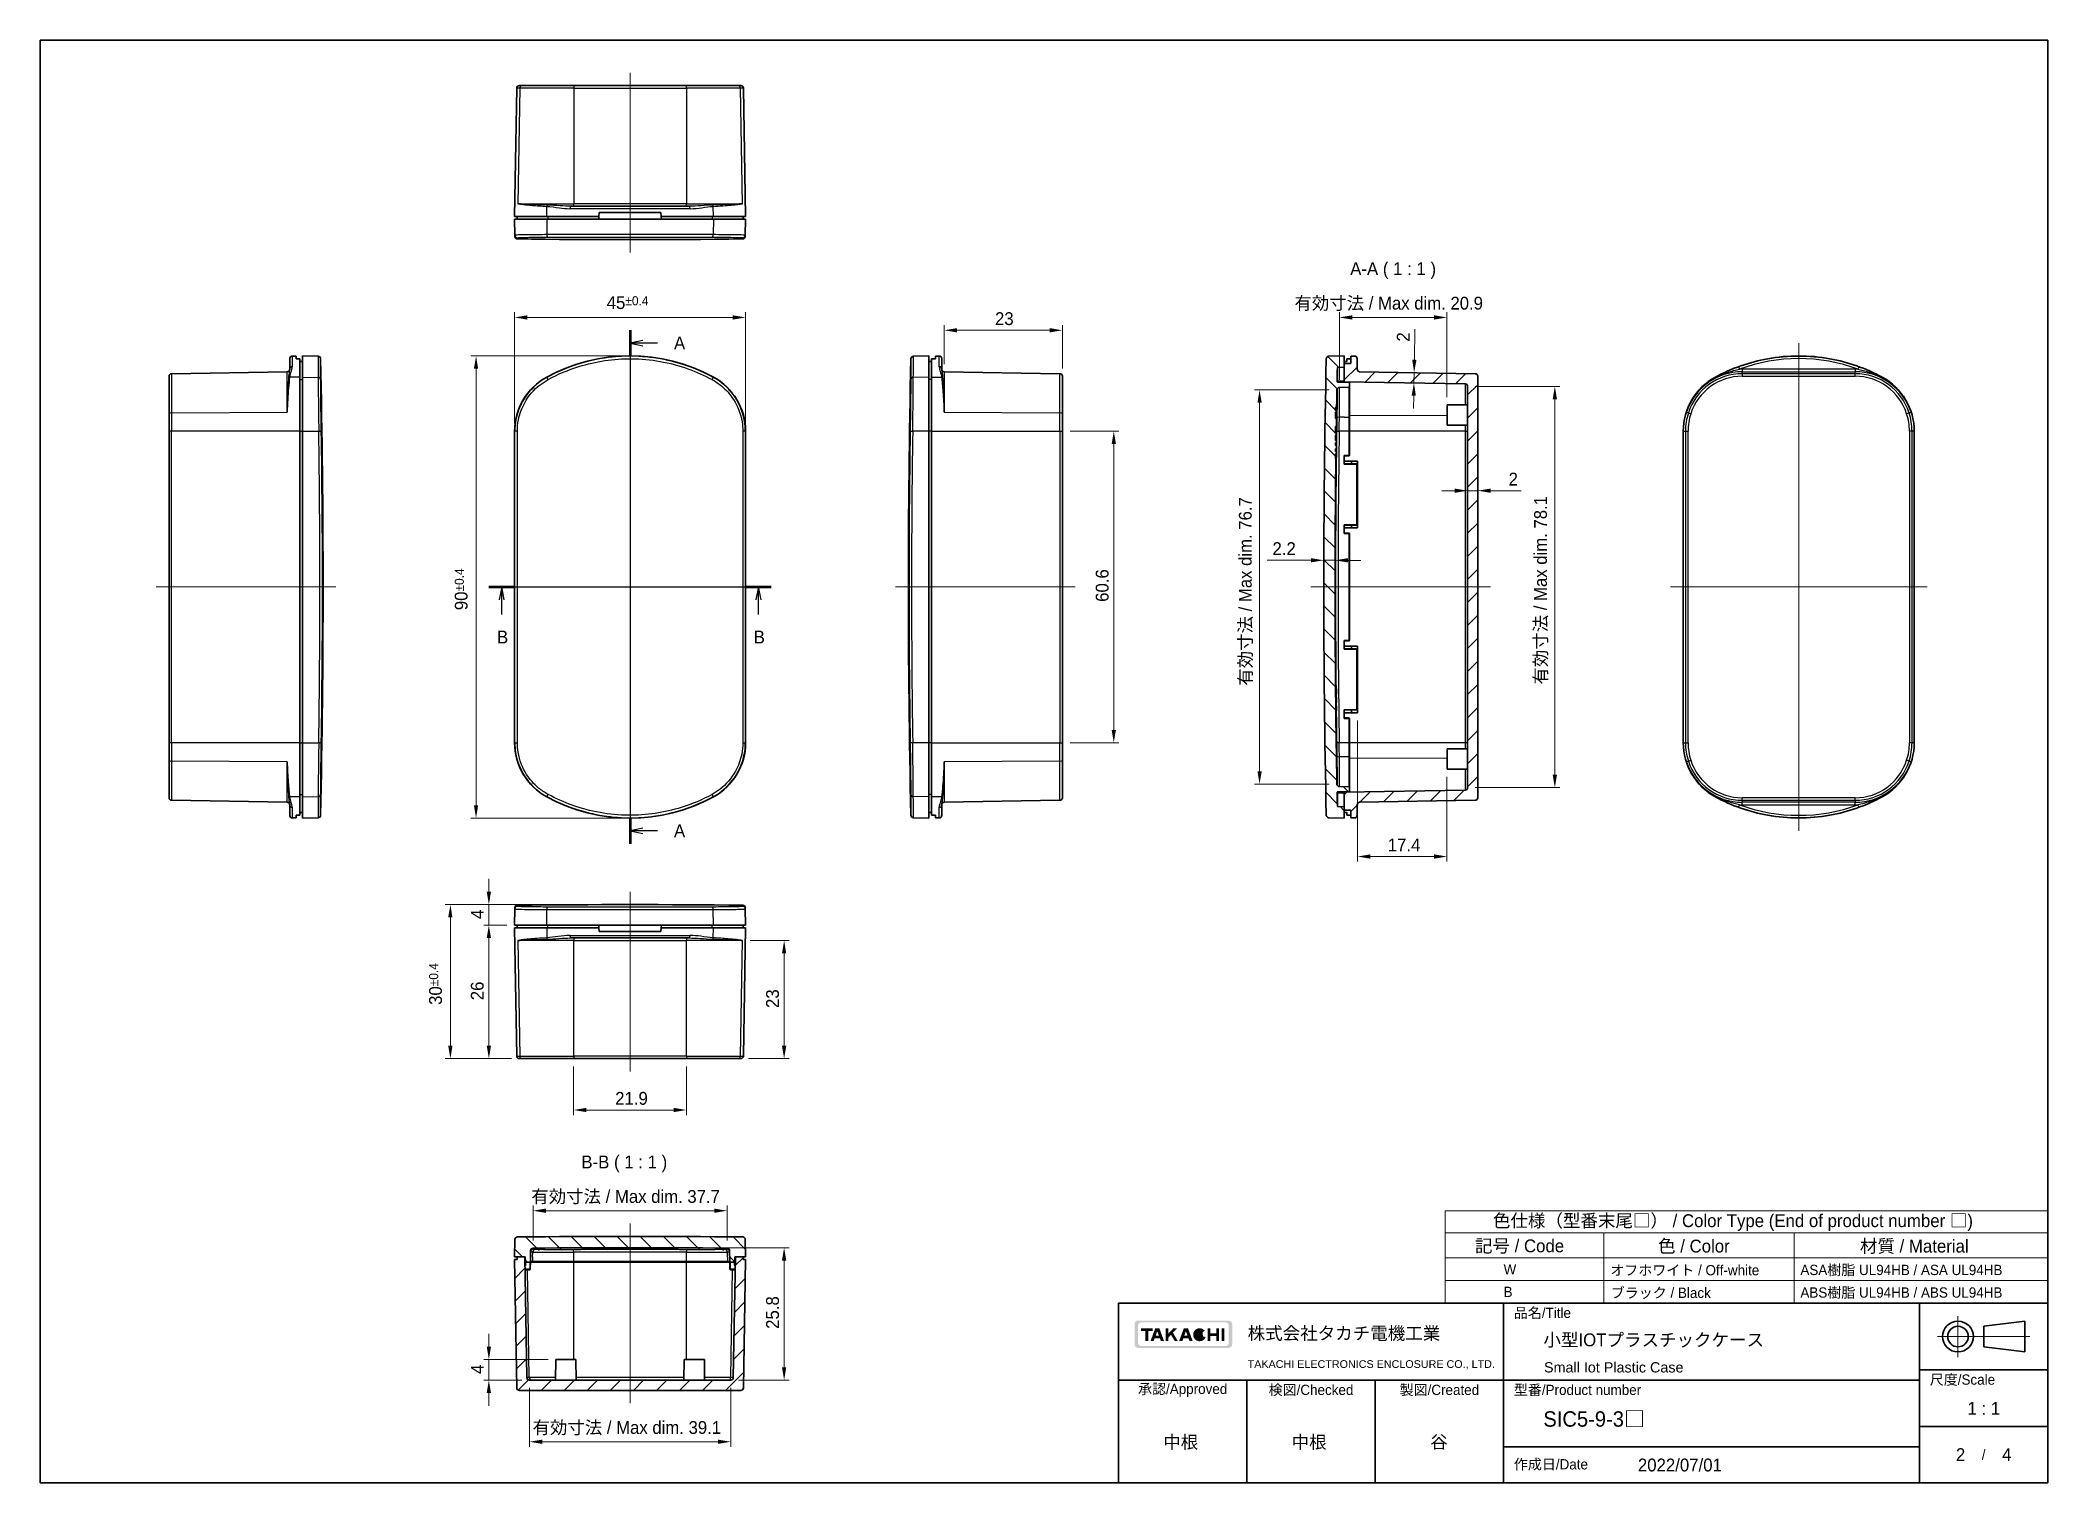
# Model space of a CAD drawing. Header units: millimetres. Extents: x -310 to 1154, y 4 to 285.
# Drawn here: x -39 to 352, y 4.5 to 285.5 of the extents above; entities that cross this region are included whole.
import ezdxf

# ---------------------------------------------------------------- set-up
doc = ezdxf.new("R2010")
doc.units = ezdxf.units.MM
doc.layers.get('Defpoints').update_dxf_attribs({"lineweight": 25})
for name, color, linetype, lineweight in [('Border (ISO)', 7, 'Continuous', 35), ('Centerline (ISO)', 131, 'Continuous', 18), ('Dimension (ISO)', 7, 'Continuous', 18), ('Hatch (ISO)', 1, 'Continuous', 18), ('Section Line (ISO)', 7, 'Continuous', 25), ('Symbol (ISO)', 7, 'Continuous', 18), ('Title (ISO)', 7, 'Continuous', 35), ('Visible (ISO)', 7, 'Continuous', 35), ('Visible Narrow (ISO)', 7, 'Continuous', 25)]:
    doc.layers.add(name, color=color, linetype=linetype, lineweight=lineweight)
doc.styles.add('Note Text (TK)', font='')
doc.styles.add('Note Text (TK2)', font='')
doc.styles.add('文字スタイル40', font='')
doc.styles.add('文字スタイル67', font='arial.ttf')
doc.styles.get('Note Text (TK)').set_extended_font_data('MS PGothic')
doc.styles.get('Note Text (TK2)').set_extended_font_data('MS PGothic')
doc.styles.get('文字スタイル40').set_extended_font_data('MS PGothic')
doc.dimstyles.new('Default - Method 1b (TK)', dxfattribs={"dimtxt": 2.5, "dimasz": 2.5, "dimexe": 1, "dimexo": 1.5, "dimgap": 1, "dimtad": 1, "dimtoh": 1, "dimrnd": 1e-08, "dimdsep": 46, "dimtxsty": 'Note Text (TK)', "dimcen": 0.09, "dimdle": 5, "dimclrd": 100, "dimclre": 100, "dimclrt": 7, "dimadec": 1, "dimazin": 1, "dimtfac": 1, "dimtmove": 0, "dimatfit": 3, "dimfxl": 1, "dimtolj": 1, "dimlwd": -1, "dimlwe": -1, "dimarcsym": 0})
pattern_1 = [(45, (-309.6677, 4.4594), (-2.245064, 2.245064), [])]
pattern_2 = [(135, (-309.6677, 4.4594), (-2.245064, -2.245064), [])]

msp = doc.modelspace()

# ---------------------------------------------------------------- texts
at = {"layer": 'Symbol (ISO)', "color": 7, "char_height": 2.5, "attachment_point": 7, "style": 'Note Text (TK)'}
for s, insert in [('A-A ( 1 : 1 )', (216.1329, 238.9484)), ('B-B ( 1 : 1 )', (66.401, 64.9643))]:
    msp.add_mtext(s, dxfattribs=dict(at, insert=insert))

# ---------------------------------------------------------------- blocks, each defined once
blk = doc.blocks.new('図面枠 tk図枠')
at = {"layer": 'Border (ISO)'}
for p, q in [((14.5, 289), (405.5, 289)), ((14.5, 289), (14.5, 8)), ((405.5, 289), (405.5, 8)), ((14.5, 8), (405.5, 8))]:
    blk.add_line(p, q, dxfattribs=at)
blk = doc.blocks.new('表題欄 tk表題欄')
at = {"layer": 'Hatch (ISO)'}
h = blk.add_hatch(color=256, dxfattribs=at)
edge = h.paths.add_edge_path(flags=0)
edge.add_arc((95.58, 236.3), 0.596, 270, 360)
edge.add_line((96.17, 236.3), (96.17, 239.71))
edge.add_arc((95.58, 239.71), 0.596, 0, 90)
edge.add_line((95.58, 240.31), (79.14, 240.31))
edge.add_arc((79.14, 239.71), 0.596, 90, 180)
edge.add_line((78.54, 239.71), (78.54, 236.3))
edge.add_arc((79.14, 236.3), 0.596, 180, 270)
edge.add_line((79.14, 235.7), (95.58, 235.7))
edge = h.paths.add_edge_path()
edge.add_line((77.84, 239.96), (77.84, 236.05))
edge.add_arc((78.54, 236.05), 0.702, 180, 270)
edge.add_line((78.54, 235.35), (96.17, 235.35))
edge.add_arc((96.17, 236.05), 0.702, 270, 360)
edge.add_line((96.87, 236.05), (96.87, 239.96))
edge.add_arc((96.17, 239.96), 0.702, 0, 90)
edge.add_line((96.17, 240.66), (78.54, 240.66))
edge.add_arc((78.54, 239.96), 0.702, 90, 180)
for points in [[(79.07, 239.15), (79.07, 238.66), (79.92, 238.66), (79.92, 236.66), (80.51, 236.66), (80.51, 238.66), (81.36, 238.66), (81.36, 239.15)], [(85.68, 236.66), (84.94, 237.89), (84.42, 237.32), (84.42, 236.66), (83.9, 236.66), (83.9, 239.15), (84.42, 239.15), (84.42, 238.1), (85.39, 239.15), (86.11, 239.15), (85.32, 238.3), (86.3, 236.66)], [(92.09, 239.15), (92.09, 236.66), (92.61, 236.66), (92.61, 237.66), (93.77, 237.66), (93.77, 236.66), (94.29, 236.66), (94.29, 239.15), (93.77, 239.15), (93.77, 238.15), (92.61, 238.15), (92.61, 239.15)], [(94.84, 239.15), (94.84, 236.66), (95.36, 236.66), (95.36, 239.15)]]:
    blk.add_hatch(color=256, dxfattribs=at).paths.add_polyline_path(points)
h = blk.add_hatch(color=256, dxfattribs=at)
h.paths.add_polyline_path([(82.59, 237.71), (81.95, 237.71), (82.27, 238.58)], flags=0)
h.paths.add_polyline_path([(82.78, 237.2), (81.76, 237.2), (81.57, 236.66), (80.95, 236.66), (81.86, 239.15), (82.68, 239.15), (83.59, 236.66), (82.98, 236.66)])
h = blk.add_hatch(color=256, dxfattribs=at)
h.paths.add_polyline_path([(87.53, 237.71), (88.16, 237.71), (87.85, 238.58)], flags=0)
h.paths.add_polyline_path([(87.14, 236.66), (87.34, 237.2), (88.35, 237.2), (88.55, 236.66), (89.17, 236.66), (88.25, 239.15), (87.44, 239.15), (86.52, 236.66)])
h = blk.add_hatch(color=256, dxfattribs=at)
edge = h.paths.add_edge_path()
edge.add_arc((90.52, 237.9), 1.27, 38.5505, 336.582)
edge.add_line((91.69, 237.4), (91.17, 237.62))
edge.add_ellipse((90.52, 237.9), major_axis=(0, -0.8), ratio=0.867347, start_angle=128.5505, end_angle=426.582, ccw=False)
edge.add_line((91.09, 238.36), (91.52, 238.7))
at = {"layer": 'Title (ISO)'}
for p, q in [((74.71, 244.05), (255.71, 244.05)), ((74.71, 209.05), (74.71, 244.05)), ((149.71, 244.05), (149.71, 209.05)), ((230.71, 244.05), (230.71, 209.05)), ((255.71, 244.05), (255.71, 209.05)), ((243.21, 239.55), (251.21, 240.55)), ((243.21, 239.55), (243.21, 235.55)), ((251.21, 234.55), (251.21, 240.55)), ((243.21, 235.55), (251.21, 234.55)), ((230.71, 231.05), (255.71, 231.05)), ((74.71, 229.05), (230.71, 229.05)), ((99.71, 229.05), (99.71, 209.05)), ((124.71, 229.05), (124.71, 209.05)), ((230.71, 220.05), (255.71, 220.05)), ((149.71, 216.05), (230.71, 216.05)), ((255.71, 209.05), (74.71, 209.05))]:
    blk.add_line(p, q, dxfattribs=at)
at = {"layer": 'Title (ISO)', "color": 4, "linetype": 'Continuous', "lineweight": 18}
for p, q in [((238.21, 241.55), (238.21, 233.55)), ((252.21, 237.55), (234.21, 237.55))]:
    blk.add_line(p, q, dxfattribs=at)
at = {"layer": 'Title (ISO)'}
for radius in [3, 2]:
    blk.add_circle((238.21, 237.55), radius, dxfattribs=at)
at = {"layer": 'Title (ISO)', "color": 1, "char_height": 2, "line_spacing_factor": 1.5, "style": 'Note Text (TK)'}
for s, insert, attachment_point in [('\\fＭＳ Ｐゴシック|b0|i0;\\H2.0000;品名/Title', (151.71, 242.05), 4), ('\\fＭＳ Ｐゴシック|b0|i0;\\H2.0000;承認/Approved', (87.21, 227.05), 5), ('\\fＭＳ Ｐゴシック|b0|i0;\\H2.0000;検図/Checked', (112.21, 227.05), 5), ('\\fＭＳ Ｐゴシック|b0|i0;\\H2.0000;製図/Created', (137.21, 227.05), 5), ('\\fＭＳ Ｐゴシック|b0|i0;\\H2.0000;型番/Product number', (151.71, 227.05), 4), ('\\fＭＳ Ｐゴシック|b0|i0;\\H2.0000;尺度/Scale', (232.71, 229.05), 4), ('\\fＭＳ Ｐゴシック|b0|i0;\\H2.0000;作成日/Date', (151.71, 212.55), 4)]:
    blk.add_mtext(s, dxfattribs=dict(at, insert=insert, attachment_point=attachment_point))
at = {"layer": 'Title (ISO)', "color": 7, "line_spacing_factor": 1.5, "style": 'Note Text (TK)'}
for s, insert, char_height, attachment_point in [('株式会社タカチ電機工業', (99.87, 238.05), 2.5, 4), ('\\fArial|b0|i0;\\H1.4986;TAKACHI ELECTRONICS ENCLOSURE CO., LTD.', (99.87, 232.05), 1.4986, 4), ('\\fＭＳ Ｐゴシック|b0|i0;\\H2.0000;/', (243.21, 214.55), 2, 5)]:
    blk.add_mtext(s, dxfattribs=dict(at, insert=insert, char_height=char_height, attachment_point=attachment_point))
at = {"layer": 'Title (ISO)', "color": 7}
for tag, p, height, style in [('<品名>_001', (157.48, 235.65), 2.5, 'Note Text (TK)'), ('<Title>_001', (157.58, 230.55), 2, '文字スタイル67'), ('<型番>_001', (157.45, 219.99), 3, '文字スタイル40'), ('<尺度>_001', (240.06, 222.31), 2.5, 'Note Text (TK)'), ('<承認>_001', (83.43, 215.75), 2.5, 'Note Text (TK)'), ('<検図>_001', (108.43, 215.75), 2.5, 'Note Text (TK)'), ('<製図>_001', (135.42, 215.76), 2.5, 'Note Text (TK)'), ('<ページ_No.>_001', (237.8, 213.3), 2.5, 'Note Text (TK)'), ('<総ページ数>_001', (246.79, 213.3), 2.5, 'Note Text (TK)'), ('作成日_001', (175.64, 211.28), 2.5, 'Note Text (TK)')]:
    blk.add_attdef(tag, p, '', height=height, dxfattribs=dict(at, style=style))
blk = doc.blocks.new('テーブル2')
at = {"layer": 'Symbol (ISO)'}
for p, q in [((288.13, 60.98), (405.5, 60.98)), ((288.13, 60.98), (288.13, 56.7)), ((405.5, 60.98), (405.5, 56.7)), ((288.13, 56.7), (405.5, 56.7)), ((288.13, 56.7), (288.13, 51.8)), ((319, 56.7), (319, 51.8)), ((356.07, 56.7), (356.07, 51.8)), ((405.5, 56.7), (405.5, 51.8)), ((288.13, 51.8), (405.5, 51.8)), ((288.13, 51.8), (288.13, 43)), ((319, 51.8), (319, 43)), ((356.07, 51.8), (356.07, 43)), ((405.5, 51.8), (405.5, 43)), ((288.13, 47.4), (405.5, 47.4)), ((288.13, 43), (405.5, 43))]:
    blk.add_line(p, q, dxfattribs=at)
at = {"layer": 'Symbol (ISO)', "color": 7, "attachment_point": 7}
for s, insert, char_height, style in [('色仕様（型番末尾□） / Color Type (End of product number □)', (297.42, 57.06), 2.5, 'Note Text (TK)'), ('記号 / Code', (293.93, 52.63), 2.5, 'Note Text (TK)'), ('色 / Color', (329.59, 52.63), 2.5, 'Note Text (TK)'), ('材質 / Material', (368.9, 52.58), 2.5, 'Note Text (TK)'), ('              W', (289.33, 48.59), 2, 'Note Text (TK2)'), ('オフホワイト / Off-white', (320.28, 48.33), 2, 'Note Text (TK2)'), ('ASA樹脂 UL94HB / ASA UL94HB', (357.31, 48.25), 2, 'Note Text (TK2)'), ('              B', (289.33, 44.2), 2, 'Note Text (TK2)'), ('ブラック / Black', (320.37, 43.81), 2, 'Note Text (TK2)'), ('ABS樹脂 UL94HB / ABS UL94HB', (357.31, 43.85), 2, 'Note Text (TK2)')]:
    blk.add_mtext(s, dxfattribs=dict(at, insert=insert, char_height=char_height, style=style))
blk = doc.blocks.new('2dTransSection0')
at = {"layer": 'Section Line (ISO)', "linetype": 'Continuous'}
for p, q in [((131.51, 232.49), (131.51, 132.49)), ((134.01, 230.49), (131.51, 229.99)), ((134.01, 229.99), (131.51, 229.99)), ((131.51, 229.99), (134.01, 229.49)), ((136.86, 229.99), (134.01, 229.99)), ((134.01, 135.49), (131.51, 134.99)), ((134.01, 134.99), (131.51, 134.99)), ((131.51, 134.99), (134.01, 134.49)), ((136.86, 134.99), (134.01, 134.99))]:
    blk.add_line(p, q, dxfattribs=at)
at = {"layer": 'Section Line (ISO)', "linetype": 'Continuous', "lineweight": 50}
for p, q in [((131.51, 232.49), (131.51, 227.49)), ((131.51, 137.49), (131.51, 132.49))]:
    blk.add_line(p, q, dxfattribs=at)
at = {"layer": 'Section Line (ISO)', "char_height": 2.5, "attachment_point": 7, "style": 'Note Text (TK)'}
for insert in [(140.06, 228.75), (140.06, 133.75)]:
    blk.add_mtext('A', dxfattribs=dict(at, insert=insert))
blk = doc.blocks.new('2dTransSection1')
at = {"layer": 'Section Line (ISO)', "linetype": 'Continuous'}
for p, q in [((104.01, 182.49), (159.01, 182.49)), ((106.51, 182.49), (106.01, 179.99)), ((106.51, 179.99), (106.51, 182.49)), ((107.01, 179.99), (106.51, 182.49)), ((106.51, 177.15), (106.51, 179.99)), ((156.51, 182.49), (156.01, 179.99)), ((156.51, 179.99), (156.51, 182.49)), ((157.01, 179.99), (156.51, 182.49)), ((156.51, 177.15), (156.51, 179.99))]:
    blk.add_line(p, q, dxfattribs=at)
at = {"layer": 'Section Line (ISO)', "linetype": 'Continuous', "lineweight": 50}
for p, q in [((104.01, 182.49), (109.01, 182.49)), ((154.01, 182.49), (159.01, 182.49))]:
    blk.add_line(p, q, dxfattribs=at)
at = {"layer": 'Section Line (ISO)', "char_height": 2.5, "attachment_point": 7, "style": 'Note Text (TK)'}
for insert in [(105.59, 171.49), (155.59, 171.49)]:
    blk.add_mtext('B', dxfattribs=dict(at, insert=insert))
blk = doc.blocks.new('*D8')
at = {"layer": 'Defpoints', "color": 0}
for p in [(48.39, 113.08), (53.39, 113.08), (54.32, 87.08)]:
    blk.add_point(p, dxfattribs=at)
at = {"layer": 'Dimension (ISO)', "color": 100}
for p, q in [((51.89, 113.08), (47.39, 113.08)), ((48.39, 89.58), (48.39, 110.58)), ((52.82, 87.08), (47.39, 87.08))]:
    blk.add_line(p, q, dxfattribs=at)
for points in [[(47.97, 110.58), (48.8, 110.58), (48.39, 113.08)], [(47.97, 89.58), (48.8, 89.58), (48.39, 87.08)]]:
    blk.add_solid(points, dxfattribs=at)
at = {"layer": 'Dimension (ISO)', "color": 7, "insert": (46.14, 98.46), "char_height": 2.5, "attachment_point": 4, "rotation": 90, "style": 'Note Text (TK)'}
blk.add_mtext('\\A1;26', dxfattribs=at)
blk = doc.blocks.new('*D9')
at = {"layer": 'Defpoints', "color": 0}
for p in [(48.39, 28.46), (61.42, 28.46), (56.29, 24.46)]:
    blk.add_point(p, dxfattribs=at)
at = {"layer": 'Dimension (ISO)', "color": 100}
for p, q in [((48.39, 30.96), (48.39, 33.46)), ((59.92, 28.46), (47.39, 28.46)), ((48.39, 24.46), (48.39, 28.46)), ((54.79, 24.46), (47.39, 24.46)), ((48.39, 21.96), (48.39, 19.46))]:
    blk.add_line(p, q, dxfattribs=at)
for points in [[(47.97, 30.96), (48.8, 30.96), (48.39, 28.46)], [(47.97, 21.96), (48.8, 21.96), (48.39, 24.46)]]:
    blk.add_solid(points, dxfattribs=at)
at = {"layer": 'Dimension (ISO)', "color": 7, "insert": (46.14, 25.68), "char_height": 2.5, "attachment_point": 4, "rotation": 90, "style": 'Note Text (TK)'}
blk.add_mtext('\\A1;4', dxfattribs=at)
blk = doc.blocks.new('*D10')
at = {"layer": 'Defpoints', "color": 0}
for p in [(48.39, 117.08), (75.89, 117.08), (53.39, 113.08)]:
    blk.add_point(p, dxfattribs=at)
at = {"layer": 'Dimension (ISO)', "color": 100}
for p, q in [((48.39, 119.58), (48.39, 122.08)), ((74.39, 117.08), (47.39, 117.08)), ((48.39, 113.08), (48.39, 117.08)), ((51.89, 113.08), (47.39, 113.08)), ((48.39, 110.58), (48.39, 108.08))]:
    blk.add_line(p, q, dxfattribs=at)
for points in [[(47.97, 119.58), (48.8, 119.58), (48.39, 117.08)], [(47.97, 110.58), (48.8, 110.58), (48.39, 113.08)]]:
    blk.add_solid(points, dxfattribs=at)
at = {"layer": 'Dimension (ISO)', "color": 7, "insert": (46.14, 114.29), "char_height": 2.5, "attachment_point": 4, "rotation": 90, "style": 'Note Text (TK)'}
blk.add_mtext('\\A1;4', dxfattribs=at)
blk = doc.blocks.new('*D11')
at = {"layer": 'Defpoints', "color": 0}
for p in [(40.89, 117.08), (75.89, 117.08), (54.32, 87.08)]:
    blk.add_point(p, dxfattribs=at)
at = {"layer": 'Dimension (ISO)', "color": 100}
for p, q in [((74.39, 117.08), (39.89, 117.08)), ((40.89, 89.58), (40.89, 114.58)), ((52.82, 87.08), (39.89, 87.08))]:
    blk.add_line(p, q, dxfattribs=at)
for points in [[(40.47, 114.58), (41.3, 114.58), (40.89, 117.08)], [(40.47, 89.58), (41.3, 89.58), (40.89, 87.08)]]:
    blk.add_solid(points, dxfattribs=at)
at = {"layer": 'Dimension (ISO)', "color": 7, "insert": (38.01, 97.55), "char_height": 2.5, "attachment_point": 4, "rotation": 90, "style": 'Note Text (TK)'}
blk.add_mtext('\\A1;30{}{\\A0;{\\H1.5x;}{\\A2;\\H0.71x;\\C3;%%p0.4}}', dxfattribs=at)
blk = doc.blocks.new('*D12')
at = {"layer": 'Defpoints', "color": 0}
for p in [(56.29, 24.46), (95.49, 24.46), (95.49, 12.46)]:
    blk.add_point(p, dxfattribs=at)
at = {"layer": 'Dimension (ISO)', "color": 100}
for p, q in [((56.29, 22.96), (56.29, 11.46)), ((95.49, 22.96), (95.49, 11.46)), ((58.79, 12.46), (92.99, 12.46))]:
    blk.add_line(p, q, dxfattribs=at)
for points in [[(58.79, 12.88), (58.79, 12.05), (56.29, 12.46)], [(92.99, 12.88), (92.99, 12.05), (95.49, 12.46)]]:
    blk.add_solid(points, dxfattribs=at)
at = {"layer": 'Dimension (ISO)', "color": 7, "insert": (56.89, 15.1), "char_height": 2.5, "attachment_point": 4, "style": 'Note Text (TK)'}
blk.add_mtext('\\A1;\\fＭＳ Ｐゴシック|b0|i0;\\H2.4873;有効寸法 / Max dim. 39.1', dxfattribs=at)
blk = doc.blocks.new('*D13')
at = {"layer": 'Defpoints', "color": 0}
for p in [(75.89, 50.26), (105.89, 50.26), (95.49, 24.46)]:
    blk.add_point(p, dxfattribs=at)
at = {"layer": 'Dimension (ISO)', "color": 100}
for p, q in [((77.39, 50.26), (106.89, 50.26)), ((105.89, 26.96), (105.89, 47.76)), ((96.99, 24.46), (106.89, 24.46))]:
    blk.add_line(p, q, dxfattribs=at)
for points in [[(105.47, 47.76), (106.3, 47.76), (105.89, 50.26)], [(105.47, 26.96), (106.3, 26.96), (105.89, 24.46)]]:
    blk.add_solid(points, dxfattribs=at)
at = {"layer": 'Dimension (ISO)', "color": 7, "insert": (103.64, 34.45), "char_height": 2.5, "attachment_point": 4, "rotation": 90, "style": 'Note Text (TK)'}
blk.add_mtext('\\A1;25.8', dxfattribs=at)
blk = doc.blocks.new('*D14')
at = {"layer": 'Defpoints', "color": 0}
for p in [(94.78, 57.46), (56.99, 50.18), (94.78, 50.18)]:
    blk.add_point(p, dxfattribs=at)
at = {"layer": 'Dimension (ISO)', "color": 100}
for p, q in [((56.99, 51.68), (56.99, 58.46)), ((59.49, 57.46), (92.28, 57.46)), ((94.78, 51.68), (94.78, 58.46))]:
    blk.add_line(p, q, dxfattribs=at)
for points in [[(59.49, 57.88), (59.49, 57.05), (56.99, 57.46)], [(92.28, 57.88), (92.28, 57.05), (94.78, 57.46)]]:
    blk.add_solid(points, dxfattribs=at)
at = {"layer": 'Dimension (ISO)', "color": 7, "insert": (56.66, 60.1), "char_height": 2.5, "attachment_point": 4, "style": 'Note Text (TK)'}
blk.add_mtext('\\A1;\\fＭＳ Ｐゴシック|b0|i0;\\H2.4873;有効寸法 / Max dim. 37.7', dxfattribs=at)
blk = doc.blocks.new('*D15')
at = {"layer": 'Defpoints', "color": 0}
for p in [(64.9, 87.08), (86.87, 87.08), (86.87, 77.08)]:
    blk.add_point(p, dxfattribs=at)
at = {"layer": 'Dimension (ISO)', "color": 100}
for p, q in [((64.9, 85.58), (64.9, 76.08)), ((86.87, 85.58), (86.87, 76.08)), ((67.4, 77.08), (84.37, 77.08))]:
    blk.add_line(p, q, dxfattribs=at)
for points in [[(67.4, 77.5), (67.4, 76.67), (64.9, 77.08)], [(84.37, 77.5), (84.37, 76.67), (86.87, 77.08)]]:
    blk.add_solid(points, dxfattribs=at)
at = {"layer": 'Dimension (ISO)', "color": 7, "insert": (72.98, 79.33), "char_height": 2.5, "attachment_point": 4, "style": 'Note Text (TK)'}
blk.add_mtext('\\A1;21.9', dxfattribs=at)
blk = doc.blocks.new('*D16')
at = {"layer": 'Defpoints', "color": 0}
for p in [(97.76, 110.09), (105.89, 110.09), (97.45, 87.08)]:
    blk.add_point(p, dxfattribs=at)
at = {"layer": 'Dimension (ISO)', "color": 100}
for p, q in [((99.26, 110.09), (106.89, 110.09)), ((105.89, 89.58), (105.89, 107.59)), ((98.95, 87.08), (106.89, 87.08))]:
    blk.add_line(p, q, dxfattribs=at)
for points in [[(105.47, 107.59), (106.3, 107.59), (105.89, 110.09)], [(105.47, 89.58), (106.3, 89.58), (105.89, 87.08)]]:
    blk.add_solid(points, dxfattribs=at)
at = {"layer": 'Dimension (ISO)', "color": 7, "insert": (103.64, 96.95), "char_height": 2.5, "attachment_point": 4, "rotation": 90, "style": 'Note Text (TK)'}
blk.add_mtext('\\A1;23', dxfattribs=at)
blk = doc.blocks.new('*D17')
at = {"layer": 'Defpoints', "color": 0}
for p in [(98.39, 231.45), (53.39, 209.28), (98.39, 209.28)]:
    blk.add_point(p, dxfattribs=at)
at = {"layer": 'Dimension (ISO)', "color": 100}
for p, q in [((53.39, 210.78), (53.39, 232.45)), ((55.89, 231.45), (95.89, 231.45)), ((98.39, 210.78), (98.39, 232.45))]:
    blk.add_line(p, q, dxfattribs=at)
for points in [[(55.89, 231.87), (55.89, 231.03), (53.39, 231.45)], [(95.89, 231.87), (95.89, 231.03), (98.39, 231.45)]]:
    blk.add_solid(points, dxfattribs=at)
at = {"layer": 'Dimension (ISO)', "color": 7, "insert": (71.33, 234.32), "char_height": 2.5, "attachment_point": 4, "style": 'Note Text (TK)'}
blk.add_mtext('\\A1;45{}{\\A0;{\\H1.5x;}{\\A2;\\H0.71x;\\C3;%%p0.4}}', dxfattribs=at)
blk = doc.blocks.new('*D18')
at = {"layer": 'Defpoints', "color": 0}
for p in [(75.89, 223.95), (45.89, 133.95), (75.89, 133.95)]:
    blk.add_point(p, dxfattribs=at)
at = {"layer": 'Dimension (ISO)', "color": 100}
for p, q in [((74.39, 223.95), (44.89, 223.95)), ((45.89, 221.45), (45.89, 136.45)), ((74.39, 133.95), (44.89, 133.95))]:
    blk.add_line(p, q, dxfattribs=at)
for points in [[(45.47, 221.45), (46.3, 221.45), (45.89, 223.95)], [(45.47, 136.45), (46.3, 136.45), (45.89, 133.95)]]:
    blk.add_solid(points, dxfattribs=at)
at = {"layer": 'Dimension (ISO)', "color": 7, "insert": (43.01, 174.43), "char_height": 2.5, "attachment_point": 4, "rotation": 90, "style": 'Note Text (TK)'}
blk.add_mtext('\\A1;90{}{\\A0;{\\H1.5x;}{\\A2;\\H0.71x;\\C3;%%p0.4}}', dxfattribs=at)
blk = doc.blocks.new('*D19')
at = {"layer": 'Defpoints', "color": 0}
for p in [(160.09, 209.28), (160.09, 148.62), (170.09, 148.62)]:
    blk.add_point(p, dxfattribs=at)
at = {"layer": 'Dimension (ISO)', "color": 100}
for p, q in [((161.59, 209.28), (171.09, 209.28)), ((170.09, 206.78), (170.09, 151.12)), ((161.59, 148.62), (171.09, 148.62))]:
    blk.add_line(p, q, dxfattribs=at)
for points in [[(169.67, 206.78), (170.51, 206.78), (170.09, 209.28)], [(169.67, 151.12), (170.51, 151.12), (170.09, 148.62)]]:
    blk.add_solid(points, dxfattribs=at)
at = {"layer": 'Dimension (ISO)', "color": 7, "insert": (167.84, 176.05), "char_height": 2.5, "attachment_point": 4, "rotation": 90, "style": 'Note Text (TK)'}
blk.add_mtext('\\A1;60.6', dxfattribs=at)
blk = doc.blocks.new('*D20')
at = {"layer": 'Defpoints', "color": 0}
for p in [(137.08, 228.95), (137.08, 220.88), (160.09, 219.99)]:
    blk.add_point(p, dxfattribs=at)
at = {"layer": 'Dimension (ISO)', "color": 100}
for p, q in [((137.08, 222.38), (137.08, 229.95)), ((157.59, 228.95), (139.58, 228.95)), ((160.09, 221.49), (160.09, 229.95))]:
    blk.add_line(p, q, dxfattribs=at)
for points in [[(139.58, 229.37), (139.58, 228.53), (137.08, 228.95)], [(157.59, 229.37), (157.59, 228.53), (160.09, 228.95)]]:
    blk.add_solid(points, dxfattribs=at)
at = {"layer": 'Dimension (ISO)', "color": 7, "insert": (146.95, 231.2), "char_height": 2.5, "attachment_point": 4, "style": 'Note Text (TK)'}
blk.add_mtext('\\A1;23', dxfattribs=at)
blk = doc.blocks.new('*D21')
at = {"layer": 'Defpoints', "color": 0}
for p in [(228.58, 220.7), (228.58, 220.7), (228.55, 218.7)]:
    blk.add_point(p, dxfattribs=at)
at = {"layer": 'Dimension (ISO)', "color": 100}
for p, q in [((228.63, 223.2), (228.73, 229.15)), ((228.55, 218.7), (228.58, 220.7)), ((228.5, 216.2), (228.46, 213.7))]:
    blk.add_line(p, q, dxfattribs=at)
for points in [[(228.21, 223.21), (229.04, 223.19), (228.58, 220.7)], [(228.09, 216.21), (228.92, 216.19), (228.55, 218.7)]]:
    blk.add_solid(points, dxfattribs=at)
at = {"layer": 'Dimension (ISO)', "color": 7, "insert": (226.44, 226.74), "char_height": 2.5, "attachment_point": 4, "rotation": 89, "style": 'Note Text (TK)'}
blk.add_mtext('\\A1;2', dxfattribs=at)
blk = doc.blocks.new('*D22')
at = {"layer": 'Defpoints', "color": 0}
for p in [(214.04, 231.45), (214.04, 217.82), (234.98, 214.41)]:
    blk.add_point(p, dxfattribs=at)
at = {"layer": 'Dimension (ISO)', "color": 100}
for p, q in [((214.04, 219.32), (214.04, 232.45)), ((232.48, 231.45), (216.54, 231.45)), ((234.98, 215.91), (234.98, 232.45))]:
    blk.add_line(p, q, dxfattribs=at)
for points in [[(216.54, 231.87), (216.54, 231.03), (214.04, 231.45)], [(232.48, 231.87), (232.48, 231.03), (234.98, 231.45)]]:
    blk.add_solid(points, dxfattribs=at)
at = {"layer": 'Dimension (ISO)', "color": 7, "insert": (205.27, 234.09), "char_height": 2.5, "attachment_point": 4, "style": 'Note Text (TK)'}
blk.add_mtext('\\A1;\\fＭＳ Ｐゴシック|b0|i0;\\H2.4873;有効寸法 / Max dim. 20.9', dxfattribs=at)
blk = doc.blocks.new('*D23')
at = {"layer": 'Defpoints', "color": 0}
for p in [(238.98, 218.03), (238.98, 139.87), (255.98, 139.87)]:
    blk.add_point(p, dxfattribs=at)
at = {"layer": 'Dimension (ISO)', "color": 100}
for p, q in [((240.48, 218.03), (256.98, 218.03)), ((255.98, 215.53), (255.98, 142.37)), ((240.48, 139.87), (256.98, 139.87))]:
    blk.add_line(p, q, dxfattribs=at)
for points in [[(255.57, 215.53), (256.4, 215.53), (255.98, 218.03)], [(255.57, 142.37), (256.4, 142.37), (255.98, 139.87)]]:
    blk.add_solid(points, dxfattribs=at)
at = {"layer": 'Dimension (ISO)', "color": 7, "insert": (253.34, 159.95), "char_height": 2.5, "attachment_point": 4, "rotation": 90, "style": 'Note Text (TK)'}
blk.add_mtext('\\A1;\\fＭＳ Ｐゴシック|b0|i0;\\H2.4873;有効寸法 / Max dim. 78.1', dxfattribs=at)
blk = doc.blocks.new('*D24')
at = {"layer": 'Defpoints', "color": 0}
for p in [(210.99, 184.15), (210.99, 182.11), (213.19, 182.1)]:
    blk.add_point(p, dxfattribs=at)
at = {"layer": 'Dimension (ISO)', "color": 100}
for p, q in [((208.49, 184.15), (199.98, 184.17)), ((210.99, 183.61), (210.99, 185.15)), ((213.19, 184.15), (210.99, 184.15)), ((213.19, 183.6), (213.19, 185.15)), ((215.69, 184.14), (218.19, 184.14))]:
    blk.add_line(p, q, dxfattribs=at)
for points in [[(208.49, 184.57), (208.49, 183.74), (210.99, 184.15)], [(215.69, 184.56), (215.69, 183.73), (213.19, 184.15)]]:
    blk.add_solid(points, dxfattribs=at)
at = {"layer": 'Dimension (ISO)', "color": 7, "insert": (200.99, 186.42), "char_height": 2.5, "attachment_point": 4, "rotation": 359.9105, "style": 'Note Text (TK)'}
blk.add_mtext('\\A1;2.2', dxfattribs=at)
blk = doc.blocks.new('*D25')
at = {"layer": 'Defpoints', "color": 0}
for p in [(217.58, 154.45), (234.98, 143.48), (217.58, 126.45)]:
    blk.add_point(p, dxfattribs=at)
at = {"layer": 'Dimension (ISO)', "color": 100}
for p, q in [((217.58, 152.95), (217.58, 125.45)), ((234.98, 141.98), (234.98, 125.45)), ((232.48, 126.45), (220.08, 126.45))]:
    blk.add_line(p, q, dxfattribs=at)
for points in [[(220.08, 126.87), (220.08, 126.03), (217.58, 126.45)], [(232.48, 126.87), (232.48, 126.03), (234.98, 126.45)]]:
    blk.add_solid(points, dxfattribs=at)
at = {"layer": 'Dimension (ISO)', "color": 7, "insert": (223.43, 128.7), "char_height": 2.5, "attachment_point": 4, "style": 'Note Text (TK)'}
blk.add_mtext('\\A1;17.4', dxfattribs=at)
blk = doc.blocks.new('*D26')
at = {"layer": 'Defpoints', "color": 0}
for p in [(213.55, 217.33), (198.48, 140.57), (213.55, 140.57)]:
    blk.add_point(p, dxfattribs=at)
at = {"layer": 'Dimension (ISO)', "color": 100}
for p, q in [((212.05, 217.33), (197.48, 217.33)), ((198.48, 214.83), (198.48, 143.07)), ((212.05, 140.57), (197.48, 140.57))]:
    blk.add_line(p, q, dxfattribs=at)
for points in [[(198.07, 214.83), (198.9, 214.83), (198.48, 217.33)], [(198.07, 143.07), (198.9, 143.07), (198.48, 140.57)]]:
    blk.add_solid(points, dxfattribs=at)
at = {"layer": 'Dimension (ISO)', "color": 7, "insert": (195.84, 159.72), "char_height": 2.5, "attachment_point": 4, "rotation": 90, "style": 'Note Text (TK)'}
blk.add_mtext('\\A1;\\fＭＳ Ｐゴシック|b0|i0;\\H2.4873;有効寸法 / Max dim. 76.7', dxfattribs=at)
blk = doc.blocks.new('*D27')
at = {"layer": 'Defpoints', "color": 0}
for p in [(238.98, 196.85), (240.98, 197.71), (240.98, 196.85)]:
    blk.add_point(p, dxfattribs=at)
at = {"layer": 'Dimension (ISO)', "color": 100}
for p, q in [((236.48, 197.71), (233.98, 197.71)), ((238.98, 197.71), (240.98, 197.71)), ((243.48, 197.71), (249.43, 197.71))]:
    blk.add_line(p, q, dxfattribs=at)
for points in [[(236.48, 198.12), (236.48, 197.29), (238.98, 197.71)], [(243.48, 198.12), (243.48, 197.29), (240.98, 197.71)]]:
    blk.add_solid(points, dxfattribs=at)
at = {"layer": 'Dimension (ISO)', "color": 7, "insert": (246.98, 199.96), "char_height": 2.5, "attachment_point": 4, "style": 'Note Text (TK)'}
blk.add_mtext('\\A1;2', dxfattribs=at)

# ---------------------------------------------------------------- dimensions: what is measured, and where the dimension line sits
at = {"layer": 'Dimension (ISO)', "color": 100}
for base, p1, p2, angle, text, override, picture, middle in [((214.0399, 231.4484), (234.9836, 214.4135), (214.0399, 217.8207), 180, '\\fＭＳ Ｐゴシック|b0|i0;\\H2.4873;有効寸法 / Max dim. <>', {"dimtoh": 0, "dimdec": 1, "dimtofl": 0, "dimatfit": 1}, '*D22', (224.5117, 231.4484)), ((98.3869, 231.4484), (53.3869, 209.281), (98.3869, 209.281), 180, '<>{}{\\A0;{\\H1.5x;}{\\A2;\\H0.71x;\\C3;%%p0.4}}', {"dimtoh": 0, "dimtp": 0.4, "dimtm": 0.4, "dimtdec": 2, "dimtofl": 0, "dimatfit": 1, "dimtzin": 8}, '*D17', (75.8869, 231.4484)), ((45.8869, 133.9484), (75.8869, 223.9484), (75.8869, 133.9484), 90, '<>{}{\\A0;{\\H1.5x;}{\\A2;\\H0.71x;\\C3;%%p0.4}}', {"dimtoh": 0, "dimtp": 0.4, "dimtm": 0.4, "dimtdec": 2, "dimtofl": 0, "dimatfit": 1, "dimtzin": 8}, '*D18', (45.8869, 178.9484)), ((198.4836, 140.5666), (213.5487, 217.3303), (213.5487, 140.5666), 90, '\\fＭＳ Ｐゴシック|b0|i0;\\H2.4873;有効寸法 / Max dim. <>', {"dimtoh": 0, "dimlfac": 0.99917, "dimtofl": 0, "dimatfit": 1}, '*D26', (198.4836, 178.9484)), ((255.9836, 139.8699), (238.9836, 218.0269), (238.9836, 139.8699), 90, '\\fＭＳ Ｐゴシック|b0|i0;\\H2.4873;有効寸法 / Max dim. <>', {"dimtoh": 0, "dimlfac": 0.999271, "dimtofl": 0, "dimatfit": 1}, '*D23', (255.9836, 178.9484)), ((40.8869, 117.0829), (54.3233, 87.0829), (75.8869, 117.0829), 270, '<>{}{\\A0;{\\H1.5x;}{\\A2;\\H0.71x;\\C3;%%p0.4}}', {"dimtoh": 0, "dimtp": 0.4, "dimtm": 0.4, "dimtdec": 2, "dimtofl": 0, "dimatfit": 1, "dimtzin": 8}, '*D11', (40.8869, 102.0829)), ((94.779, 57.4643), (56.9947, 50.1759), (94.779, 50.1759), 180, '\\fＭＳ Ｐゴシック|b0|i0;\\H2.4873;有効寸法 / Max dim. <>', {"dimtoh": 0, "dimlfac": 0.997767, "dimtofl": 0, "dimatfit": 1}, '*D14', (75.8869, 57.4643)), ((95.4853, 12.4643), (56.2884, 24.4643), (95.4853, 24.4643), 180, '\\fＭＳ Ｐゴシック|b0|i0;\\H2.4873;有効寸法 / Max dim. <>', {"dimgap": 1, "dimtoh": 0, "dimdec": 2, "dimlfac": 0.997527, "dimtol": 0, "dimlim": 0, "dimtp": 0, "dimtm": 0, "dimtdec": 2, "dimtofl": 0, "dimatfit": 1}, '*D12', (75.8869, 12.4643))]:
    dim = msp.add_linear_dim(base=base, p1=p1, p2=p2, angle=angle, text=text, dimstyle='Default - Method 1b (TK)', override=override, dxfattribs=at)
    dim.commit()
    dim.dimension.update_dxf_attribs({"geometry": picture, "text_midpoint": middle, "dimtype": 160})
for base, p1, p2, override, picture, middle in [((137.0825, 228.9484), (160.0912, 219.992), (137.0825, 220.8849), {"dimtoh": 0, "dimdec": 1, "dimtofl": 0, "dimatfit": 1}, '*D20', (148.5869, 228.9484)), ((86.8725, 77.0829), (64.9013, 87.0829), (86.8725, 87.0829), {"dimtoh": 0, "dimlfac": 0.996759, "dimtofl": 0, "dimatfit": 1}, '*D15', (75.8869, 77.0829))]:
    dim = msp.add_linear_dim(base=base, p1=p1, p2=p2, dimstyle='Default - Method 1b (TK)', override=override, dxfattribs=at)
    dim.commit()
    dim.dimension.update_dxf_attribs({"geometry": picture, "text_midpoint": middle, "dimtype": 160})
for base, p1, p2, angle, override, picture, middle in [((228.5819, 220.6998), (228.547, 218.7004), (228.5819, 220.6998), 269, {"dimgap": 1, "dimtoh": 0, "dimdec": 2, "dimse1": 1, "dimse2": 1, "dimtol": 0, "dimlim": 0, "dimtp": 0, "dimtm": 0, "dimtdec": 2, "dimtofl": 1, "dimatfit": 1}, '*D21', (228.6992, 227.4232)), ((170.0912, 148.6158), (160.0912, 209.281), (160.0912, 148.6158), 90, {"dimtoh": 0, "dimlfac": 0.998925, "dimtofl": 0, "dimatfit": 1}, '*D19', (170.0912, 178.9484)), ((240.9836, 197.7078), (238.9836, 196.8516), (240.9836, 196.8516), 180, {"dimgap": 1, "dimtoh": 0, "dimdec": 2, "dimse1": 1, "dimse2": 1, "dimtol": 0, "dimlim": 0, "dimtp": 0, "dimtm": 0, "dimtdec": 2, "dimtofl": 1, "dimatfit": 1}, '*D27', (247.708, 197.7078)), ((210.9893, 184.1504), (213.1861, 182.1021), (210.9861, 182.1055), 359.91045, {"dimgap": 1, "dimtoh": 0, "dimdec": 2, "dimtol": 0, "dimlim": 0, "dimtp": 0, "dimtm": 0, "dimtdec": 2, "dimtofl": 1, "dimatfit": 1}, '*D24', (202.9864, 184.1629)), ((217.5811, 126.4484), (234.9836, 143.4833), (217.5811, 154.4484), 180, {"dimtoh": 0, "dimtofl": 0, "dimatfit": 1}, '*D25', (226.2823, 126.4484)), ((48.3869, 117.0829), (53.3869, 113.0829), (75.8869, 117.0829), 270, {"dimtoh": 0, "dimatfit": 1}, '*D10', (48.3869, 115.0829)), ((48.3869, 113.0829), (54.3233, 87.0829), (53.3869, 113.0829), 270, {"dimtoh": 0, "dimtofl": 0, "dimatfit": 1}, '*D8', (48.3869, 100.0829)), ((105.8869, 110.0916), (97.4504, 87.0829), (97.756, 110.0916), 270, {"dimtoh": 0, "dimdec": 1, "dimtofl": 0, "dimatfit": 1}, '*D16', (105.8869, 98.5872)), ((105.8869, 50.2643), (95.4853, 24.4643), (75.8869, 50.2643), 90, {"dimtoh": 0, "dimdec": 1, "dimtofl": 0, "dimatfit": 1}, '*D13', (105.8869, 37.3643)), ((48.3869, 28.4643), (56.2884, 24.4643), (61.4218, 28.4643), 90, {"dimtoh": 0, "dimatfit": 1}, '*D9', (48.3869, 26.4643))]:
    dim = msp.add_linear_dim(base=base, p1=p1, p2=p2, angle=angle, dimstyle='Default - Method 1b (TK)', override=override, dxfattribs=at)
    dim.commit()
    dim.dimension.update_dxf_attribs({"geometry": picture, "text_midpoint": middle, "dimtype": 160})

# ---------------------------------------------------------------- hatches: boundary and pattern name
at = {"layer": 'Hatch (ISO)'}
h = msp.add_hatch(dxfattribs=at)
h.set_pattern_fill('ANSI31', color=256, angle=90, style=0)
h.set_pattern_definition(pattern_2)
edge = h.paths.add_edge_path()
edge.add_spline(control_points=[(211.9641, 223.8957), (211.9034, 223.8947), (211.8434, 223.8826), (211.7266, 223.8358), (211.6715, 223.8001), (211.578, 223.7094), (211.5405, 223.6554), (211.4885, 223.5361), (211.4743, 223.4719), (211.4729, 223.4068)], knot_values=[-0.07680024, -0.07680024, -0.07680024, -0.07680024, -0.05859667, -0.05859667, -0.03906445, -0.03906445, -0.01953222, -0.01953222, 0, 0, 0, 0], degree=3, periodic=0)
edge.add_ellipse((2230.9836, 178.9484), major_axis=(-2019.5107, 44.4584), ratio=1, start_angle=0, end_angle=2.5222603)
edge.add_spline(control_points=[(211.4729, 134.49), (211.4742, 134.4294), (211.4866, 134.3695), (211.5339, 134.2529), (211.5699, 134.1979), (211.6609, 134.1048), (211.7151, 134.0676), (211.8347, 134.0161), (211.899, 134.0023), (211.9641, 134.0011)], knot_values=[-0.07680024, -0.07680024, -0.07680024, -0.07680024, -0.05859667, -0.05859667, -0.03906445, -0.03906445, -0.01953222, -0.01953222, 0, 0, 0, 0], degree=3, periodic=0)
edge.add_line((211.9641, 134.0011), (214.9836, 133.9484))
edge.add_line((214.9836, 133.9484), (214.9836, 135.4484))
edge.add_line((214.9836, 135.4484), (214.9836, 136.0505))
edge.add_ellipse((214.8836, 136.0505), major_axis=(0.1, 0), ratio=1, start_angle=0, end_angle=89)
edge.add_line((214.8853, 136.1505), (213.7333, 136.1706))
edge.add_spline(control_points=[(213.7333, 136.1706), (213.7211, 136.1708), (213.7091, 136.1732), (213.6857, 136.1826), (213.6747, 136.1898), (213.656, 136.2079), (213.6485, 136.2187), (213.6381, 136.2426), (213.6353, 136.2554), (213.635, 136.2684)], knot_values=[-0.01536869, -0.01536869, -0.01536869, -0.01536869, -0.01171933, -0.01171933, -0.00781289, -0.00781289, -0.00390644, -0.00390644, 0, 0, 0, 0], degree=3, periodic=0)
edge.add_ellipse((2230.9836, 178.9484), major_axis=(-2017.3486, -42.68), ratio=1, start_angle=359.9242689, end_angle=360, ccw=False)
edge.add_ellipse((213.6804, 138.9369), major_axis=(-0.1, -0.002), ratio=1, start_angle=269.863736, end_angle=360, ccw=False)
edge.add_line((213.6786, 139.0369), (215.8853, 139.0754))
edge.add_ellipse((215.8836, 139.1754), major_axis=(0.0017, -0.1), ratio=1, start_angle=0, end_angle=89)
edge.add_line((215.9836, 139.1754), (215.9836, 139.944))
edge.add_ellipse((215.8836, 139.944), major_axis=(0.1, 0), ratio=1, start_angle=0, end_angle=89)
edge.add_line((215.8853, 140.0439), (214.0399, 140.0762))
edge.add_ellipse((214.0486, 140.5761), major_axis=(-0.0087, -0.4999), ratio=1, start_angle=272.089925, end_angle=360, ccw=False)
edge.add_ellipse((2230.9836, 178.9484), major_axis=(-2017.4349, -38.3819), ratio=1, start_angle=358.2001774, end_angle=360, ccw=False)
edge.add_line((213.3385, 203.9484), (213.2836, 203.9484))
edge.add_line((213.2836, 203.9484), (213.2836, 204.8994))
edge.add_line((213.2836, 204.8994), (213.4836, 204.8994))
edge.add_line((213.4836, 204.8994), (213.4836, 205.357))
edge.add_line((213.4836, 205.357), (213.2836, 205.357))
edge.add_line((213.2836, 205.357), (213.2836, 205.8902))
edge.add_line((213.2836, 205.8902), (213.4836, 205.8902))
edge.add_line((213.4836, 205.8902), (213.4836, 206.53))
edge.add_line((213.4836, 206.53), (213.2836, 206.53))
edge.add_line((213.2836, 206.53), (213.2836, 207.0245))
edge.add_line((213.2836, 207.0245), (213.4836, 207.0245))
edge.add_line((213.4836, 207.0245), (213.4836, 207.4857))
edge.add_line((213.4836, 207.4857), (213.2836, 207.4857))
edge.add_line((213.2836, 207.4857), (213.2836, 208.5271))
edge.add_line((213.2836, 208.5271), (213.4836, 208.5271))
edge.add_line((213.4836, 208.5271), (213.4836, 208.8462))
edge.add_line((213.4836, 208.8462), (213.2836, 208.8462))
edge.add_line((213.2836, 208.8462), (213.2836, 210.2041))
edge.add_line((213.2836, 210.2041), (213.4836, 210.2041))
edge.add_line((213.4836, 210.2041), (213.4836, 211.7754))
edge.add_line((213.4836, 211.7754), (213.2836, 211.7754))
edge.add_line((213.2836, 211.7754), (213.2836, 213.0311))
edge.add_line((213.2836, 213.0311), (213.4836, 213.0311))
edge.add_line((213.4836, 213.0311), (213.4836, 213.3501))
edge.add_line((213.4836, 213.3501), (213.2836, 213.3501))
edge.add_line((213.2836, 213.3501), (213.2836, 213.9484))
edge.add_line((213.2836, 213.9484), (213.4872, 213.9484))
edge.add_ellipse((2230.9836, 178.9484), major_axis=(-2017.4964, 35), ratio=1, start_angle=359.9039557, end_angle=360, ccw=False)
edge.add_ellipse((214.0486, 217.3208), major_axis=(-0.4999, 0.0095), ratio=1, start_angle=272.089925, end_angle=360, ccw=False)
edge.add_line((214.0399, 217.8207), (215.8853, 217.8529))
edge.add_ellipse((215.8836, 217.9529), major_axis=(0.0017, -0.1), ratio=1, start_angle=0, end_angle=89)
edge.add_line((215.9836, 217.9529), (215.9836, 218.7214))
edge.add_ellipse((215.8836, 218.7214), major_axis=(0.1, 0), ratio=1, start_angle=0, end_angle=89)
edge.add_line((215.8853, 218.8214), (213.6786, 218.8599))
edge.add_ellipse((213.6804, 218.9599), major_axis=(-0.0017, -0.1), ratio=1, start_angle=269.863736, end_angle=360, ccw=False)
edge.add_ellipse((2230.9836, 178.9484), major_axis=(-2017.4032, 40.0135), ratio=1, start_angle=359.9242689, end_angle=360, ccw=False)
edge.add_spline(control_points=[(213.635, 221.6284), (213.6353, 221.6406), (213.6378, 221.6526), (213.6472, 221.6759), (213.6544, 221.6869), (213.6726, 221.7055), (213.6835, 221.713), (213.7074, 221.7233), (213.7202, 221.726), (213.7333, 221.7263)], knot_values=[-0.01536869, -0.01536869, -0.01536869, -0.01536869, -0.01171933, -0.01171933, -0.00781289, -0.00781289, -0.00390644, -0.00390644, 0, 0, 0, 0], degree=3, periodic=0)
edge.add_line((213.7333, 221.7263), (214.8853, 221.7464))
edge.add_ellipse((214.8836, 221.8464), major_axis=(0.0017, -0.1), ratio=1, start_angle=0, end_angle=89)
edge.add_line((214.9836, 221.8464), (214.9836, 222.4484))
edge.add_line((214.9836, 222.4484), (214.9836, 223.9484))
edge.add_line((214.9836, 223.9484), (211.9641, 223.8957))
h = msp.add_hatch(dxfattribs=at)
h.set_pattern_fill('ANSI31', color=256, style=0)
h.set_pattern_definition(pattern_1)
edge = h.paths.add_edge_path()
edge.add_ellipse((240.4836, 219.992), major_axis=(0.5, 0), ratio=1, start_angle=0, end_angle=89)
edge.add_line((240.4923, 220.4919), (217.9749, 220.8849))
edge.add_ellipse((217.9836, 221.3849), major_axis=(-0.0087, -0.4999), ratio=1, start_angle=271, end_angle=360, ccw=False)
edge.add_line((217.4836, 221.3849), (217.4836, 223.4222))
edge.add_ellipse((216.9836, 223.4222), major_axis=(0.5, 0), ratio=1, start_angle=0, end_angle=89)
edge.add_line((216.9923, 223.9221), (216.2336, 223.9353))
edge.add_line((216.2336, 223.9353), (216.2336, 222.4484))
edge.add_line((216.2336, 222.4484), (214.9836, 222.4484))
edge.add_line((214.9836, 222.4484), (214.9836, 221.8464))
edge.add_line((214.9836, 221.8464), (214.9836, 218.9372))
edge.add_line((214.9836, 218.9372), (238.4923, 218.5268))
edge.add_ellipse((238.4836, 218.0269), major_axis=(0.0087, 0.4999), ratio=1, start_angle=271, end_angle=360, ccw=False)
edge.add_line((238.9836, 218.0269), (238.9836, 139.8699))
edge.add_ellipse((238.4836, 139.8699), major_axis=(0.5, 0), ratio=1, start_angle=271, end_angle=360, ccw=False)
edge.add_line((238.4923, 139.37), (214.9836, 138.9597))
edge.add_line((214.9836, 138.9597), (214.9836, 136.0505))
edge.add_line((214.9836, 136.0505), (214.9836, 135.4484))
edge.add_line((214.9836, 135.4484), (216.2336, 135.4484))
edge.add_line((216.2336, 135.4484), (216.2336, 133.9615))
edge.add_line((216.2336, 133.9615), (216.9923, 133.9748))
edge.add_ellipse((216.9836, 134.4747), major_axis=(0.0087, -0.4999), ratio=1, start_angle=0, end_angle=89)
edge.add_line((217.4836, 134.4747), (217.4836, 136.512))
edge.add_ellipse((217.9836, 136.512), major_axis=(-0.5, 0), ratio=1, start_angle=271, end_angle=360, ccw=False)
edge.add_line((217.9749, 137.0119), (240.4923, 137.4049))
edge.add_ellipse((240.4836, 137.9049), major_axis=(0.0087, -0.4999), ratio=1, start_angle=0, end_angle=89)
edge.add_line((240.9836, 137.9049), (240.9836, 219.992))
h = msp.add_hatch(dxfattribs=at)
h.set_pattern_fill('ANSI31', color=256, angle=90, style=0)
h.set_pattern_definition(pattern_2)
edge = h.paths.add_edge_path()
edge.add_ellipse((53.946, 51.8451), major_axis=(-0.0054, 0.5), ratio=1, start_angle=0, end_angle=88.377496)
edge.add_line((53.446, 51.8538), (53.3869, 48.4643))
edge.add_line((53.3869, 48.4643), (53.8869, 48.4643))
edge.add_line((53.8869, 48.4643), (55.3781, 48.4643))
edge.add_line((55.3781, 48.4643), (55.4781, 48.4643))
edge.add_line((55.4781, 48.4643), (55.4939, 47.5626))
edge.add_ellipse((55.5939, 47.5643), major_axis=(-0.1, -0.0017), ratio=1, start_angle=0, end_angle=89)
edge.add_line((55.5939, 47.4643), (56.3624, 47.4643))
edge.add_ellipse((56.3624, 47.5643), major_axis=(0, -0.1), ratio=1, start_angle=0, end_angle=89)
edge.add_line((56.4624, 47.5626), (56.4994, 49.6846))
edge.add_ellipse((56.9994, 49.6759), major_axis=(-0.4999, 0.0087), ratio=1, start_angle=271.536455, end_angle=360, ccw=False)
edge.add_ellipse((75.8869, -1967.5357), major_axis=(-18.8922, 2017.7116), ratio=1, start_angle=358.9270906, end_angle=360, ccw=False)
edge.add_ellipse((94.7744, 49.6759), major_axis=(0.0047, 0.5), ratio=1, start_angle=271.536455, end_angle=360, ccw=False)
edge.add_line((95.2743, 49.6846), (95.3113, 47.5626))
edge.add_ellipse((95.4113, 47.5643), major_axis=(-0.1, -0.0017), ratio=1, start_angle=0, end_angle=89)
edge.add_line((95.4113, 47.4643), (96.1799, 47.4643))
edge.add_ellipse((96.1799, 47.5643), major_axis=(0, -0.1), ratio=1, start_angle=0, end_angle=89)
edge.add_line((96.2799, 47.5626), (96.2956, 48.4643))
edge.add_line((96.2956, 48.4643), (96.3956, 48.4643))
edge.add_line((96.3956, 48.4643), (97.8869, 48.4643))
edge.add_line((97.8869, 48.4643), (98.3869, 48.4643))
edge.add_line((98.3869, 48.4643), (98.3277, 51.8538))
edge.add_ellipse((97.8278, 51.8451), major_axis=(0.4999, 0.0087), ratio=1, start_angle=0, end_angle=88.377496)
edge.add_ellipse((75.8869, -1967.5357), major_axis=(21.9463, 2019.8808), ratio=1, start_angle=0, end_angle=1.2450075)
h = msp.add_hatch(dxfattribs=at)
h.set_pattern_fill('ANSI31', color=256, style=0)
h.set_pattern_definition(pattern_1)
edge = h.paths.add_edge_path()
edge.add_ellipse((97.4504, 22.9643), major_axis=(0, -0.5), ratio=1, start_angle=0, end_angle=89)
edge.add_line((97.9503, 22.9556), (98.3869, 47.9643))
edge.add_line((98.3869, 47.9643), (97.8869, 47.9643))
edge.add_line((97.8869, 47.9643), (97.8869, 48.4643))
edge.add_line((97.8869, 48.4643), (96.3956, 48.4643))
edge.add_line((96.3956, 48.4643), (95.9852, 24.9556))
edge.add_ellipse((95.4853, 24.9643), major_axis=(0.4999, -0.0087), ratio=1, start_angle=271, end_angle=360, ccw=False)
edge.add_line((95.4853, 24.4643), (56.2884, 24.4643))
edge.add_ellipse((56.2884, 24.9643), major_axis=(0, -0.5), ratio=1, start_angle=271, end_angle=360, ccw=False)
edge.add_line((55.7885, 24.9556), (55.3781, 48.4643))
edge.add_line((55.3781, 48.4643), (53.8869, 48.4643))
edge.add_line((53.8869, 48.4643), (53.8869, 47.9643))
edge.add_line((53.8869, 47.9643), (53.3869, 47.9643))
edge.add_line((53.3869, 47.9643), (53.8234, 22.9556))
edge.add_ellipse((54.3233, 22.9643), major_axis=(-0.4999, -0.0087), ratio=1, start_angle=0, end_angle=89)
edge.add_line((54.3233, 22.4643), (97.4504, 22.4643))

# ---------------------------------------------------------------- linework, layer by layer
at = {"layer": 'Centerline (ISO)', "linetype": 'Continuous'}
for p, q in [((75.8869, 279.1166), (75.8869, 244.1166)), ((75.8869, 226.4484), (75.8869, 131.4484)), ((303.4827, 226.4484), (303.4827, 131.4484)), ((18.5957, 178.9484), (-16.4043, 178.9484)), ((100.8869, 178.9484), (50.8869, 178.9484)), ((162.5912, 178.9484), (127.5912, 178.9484)), ((243.4836, 178.9484), (208.4836, 178.9484)), ((328.4827, 178.9484), (278.4827, 178.9484)), ((75.8869, 119.5829), (75.8869, 84.5829)), ((75.8869, 54.9643), (75.8869, 19.9643))]:
    msp.add_line(p, q, dxfattribs=at)
at = {"layer": 'Visible (ISO)'}
for p, q in [((53.3869, 251.1166), (53.8234, 276.1253)), ((54.3233, 276.6166), (54.8668, 276.6166)), ((54.8668, 276.6166), (64.9013, 276.6166)), ((86.8725, 276.6166), (64.9013, 276.6166)), ((86.8725, 276.6166), (96.9069, 276.6166)), ((96.9069, 276.6166), (97.4504, 276.6166)), ((98.3869, 251.1166), (97.9503, 276.1253)), ((59.6596, 251.1166), (53.3869, 251.1166)), ((53.3869, 250.6166), (59.6596, 250.6166)), ((53.3869, 250.6166), (53.4421, 247.4549)), ((53.8869, 251.1166), (53.8869, 250.6166)), ((69.8212, 251.1166), (59.6596, 251.1166)), ((59.6596, 250.6166), (92.1141, 250.6166)), ((64.3529, 253.1166), (87.4208, 253.1166)), ((69.8212, 251.1166), (69.7775, 250.6166)), ((69.8869, 251.8666), (69.8212, 251.1166)), ((81.8869, 251.8666), (69.8869, 251.8666)), ((81.9525, 251.1166), (81.8869, 251.8666)), ((81.9962, 250.6166), (81.9525, 251.1166)), ((92.1141, 251.1166), (81.9525, 251.1166)), ((98.3869, 251.1166), (92.1141, 251.1166)), ((92.1141, 250.6166), (98.3869, 250.6166)), ((97.8869, 251.1166), (97.8869, 250.6166)), ((98.3869, 250.6166), (98.3317, 247.4549)), ((53.446, 247.2271), (53.4421, 247.4549)), ((98.3317, 247.4549), (98.3277, 247.2271)), ((9.5957, 221.3723), (9.5957, 223.4222)), ((10.087, 223.9221), (10.8457, 223.9353)), ((10.8457, 223.9353), (10.8457, 223.4015)), ((11.5957, 223.403), (11.5957, 219.8261)), ((12.0957, 219.8261), (12.0957, 223.9484)), ((15.1153, 223.8957), (12.0957, 223.9484)), ((131.0717, 223.8957), (134.0912, 223.9484)), ((134.0912, 223.9484), (134.0912, 219.8261)), ((134.5912, 219.8261), (134.5912, 223.403)), ((136.0999, 223.9221), (135.3412, 223.9353)), ((135.3412, 223.4015), (135.3412, 223.9353)), ((136.5912, 223.4222), (136.5912, 221.3723)), ((214.9836, 223.9484), (211.9641, 223.8957)), ((214.9836, 221.8464), (214.9836, 223.9484)), ((215.4836, 222.8947), (215.4836, 223.403)), ((216.9923, 223.9221), (216.2336, 223.9353)), ((216.2336, 223.9353), (216.2336, 222.4484)), ((217.4836, 221.3849), (217.4836, 223.4222)), ((-13.9043, 212.7059), (-13.9043, 219.992)), ((-13.413, 220.4919), (9.1044, 220.8849)), ((11.5957, 219.8261), (11.5957, 209.281)), ((12.0957, 209.281), (12.0957, 219.8261)), ((134.0912, 219.8261), (134.0912, 209.281)), ((134.5912, 209.281), (134.5912, 219.8261)), ((159.5999, 220.4919), (137.0825, 220.8849)), ((160.0912, 219.992), (160.0912, 212.7059)), ((213.7333, 221.7263), (214.8853, 221.7464)), ((216.2336, 222.4484), (214.9836, 222.4484)), ((214.9836, 222.4484), (214.9836, 218.9372)), ((240.4923, 220.4919), (217.9749, 220.8849)), ((240.9836, 137.9049), (240.9836, 219.992)), ((215.8853, 218.8214), (213.6786, 218.8599)), ((214.0399, 217.8207), (215.8853, 217.8529)), ((214.9836, 218.9372), (238.4923, 218.5268)), ((214.9836, 218.8372), (214.9836, 218.9372)), ((215.9836, 217.9529), (215.9836, 218.7214)), ((215.9836, 212.0747), (215.9836, 217.9529)), ((238.9836, 218.0269), (238.9836, 139.8699)), ((-13.9043, 209.281), (-13.9043, 212.7059)), ((160.0912, 212.7059), (160.0912, 209.281)), ((213.2836, 213.3501), (213.2836, 213.9484)), ((213.2836, 213.9484), (213.4872, 213.9484)), ((213.4836, 213.3501), (213.2836, 213.3501)), ((213.2836, 211.7754), (213.2836, 213.0311)), ((213.2836, 213.0311), (213.4836, 213.0311)), ((213.2836, 212.0034), (213.4836, 212.0034)), ((213.2836, 211.9774), (213.4836, 211.9774)), ((213.4836, 211.7754), (213.2836, 211.7754)), ((213.4836, 213.0311), (213.4836, 213.3501)), ((213.4836, 213.0311), (213.4836, 212.4894)), ((213.4836, 212.4894), (213.4836, 212.0034)), ((213.4836, 211.9774), (213.4836, 212.0034)), ((213.4836, 211.9774), (213.4836, 211.7754)), ((213.4836, 210.2041), (213.4836, 211.7754)), ((213.4872, 213.9484), (213.504, 213.9484)), ((215.9836, 209.281), (215.9836, 212.0747)), ((234.9836, 214.4135), (238.9836, 214.4484)), ((234.9836, 210.4833), (234.9836, 214.4135)), ((-13.9043, 209.281), (-13.9043, 148.6158)), ((11.5957, 148.6158), (11.5957, 209.281)), ((12.0957, 209.281), (12.0957, 148.6158)), ((53.3869, 209.281), (53.3869, 148.6158)), ((98.3869, 148.6158), (98.3869, 209.281)), ((134.0912, 148.6158), (134.0912, 209.281)), ((134.5912, 209.281), (134.5912, 148.6158)), ((160.0912, 148.6158), (160.0912, 209.281)), ((213.2836, 208.8462), (213.2836, 210.2041)), ((213.2836, 210.2041), (213.4836, 210.2041)), ((213.2836, 209.7143), (213.4836, 209.7143)), ((213.2836, 209.6884), (213.4836, 209.6884)), ((213.4836, 208.8462), (213.2836, 208.8462)), ((213.2836, 207.4857), (213.2836, 208.5271)), ((213.2836, 208.5271), (213.4836, 208.5271)), ((213.2836, 207.4878), (213.4836, 207.4878)), ((213.4836, 210.2041), (213.4836, 209.7143)), ((213.4836, 209.6884), (213.4836, 209.7143)), ((213.4836, 209.6884), (213.4836, 209.3879)), ((213.4836, 209.3879), (213.4836, 208.8462)), ((213.4836, 208.5271), (213.4836, 208.8462)), ((213.4836, 207.0245), (213.4836, 207.4857)), ((215.9836, 204.5816), (215.9836, 209.281)), ((234.9836, 210.4833), (238.9836, 210.4484)), ((280.9827, 209.281), (280.9827, 148.6158)), ((325.9827, 148.6158), (325.9827, 209.281)), ((213.2836, 206.53), (213.2836, 207.0245)), ((213.2836, 206.7483), (213.4836, 206.7483)), ((213.2836, 205.357), (213.2836, 205.8902)), ((213.2836, 205.4031), (213.4836, 205.4031)), ((213.2836, 203.9484), (213.2836, 204.8994)), ((213.3385, 203.9484), (213.2836, 203.9484)), ((213.3553, 203.9484), (213.3385, 203.9484)), ((213.4836, 206.7483), (213.4836, 206.53)), ((213.4836, 205.8902), (213.4836, 206.53)), ((213.4836, 204.8994), (213.4836, 205.357)), ((214.9836, 204.5659), (214.9836, 202.8484)), ((214.9836, 204.4659), (215.8853, 204.4816)), ((214.9836, 203.4484), (216.3884, 203.4484)), ((216.3884, 203.4484), (217.5811, 203.4484)), ((216.3884, 203.4484), (216.3884, 202.9239)), ((217.5811, 203.4484), (217.5811, 190.4484)), ((217.3853, 202.9065), (214.9836, 202.9484)), ((217.4836, 191.0903), (217.4836, 202.8065)), ((214.9836, 191.0484), (214.9836, 189.3484)), ((214.9836, 190.9484), (217.3853, 190.9903)), ((216.3884, 190.4484), (214.9836, 190.4484)), ((215.8853, 189.4327), (214.9836, 189.4484)), ((215.9836, 168.5641), (215.9836, 189.3327)), ((216.3884, 190.9729), (216.3884, 190.4484)), ((217.5811, 190.4484), (216.3884, 190.4484)), ((214.9836, 168.5484), (214.9836, 166.8484)), ((214.9836, 168.4484), (215.8853, 168.4642)), ((214.9836, 167.4484), (216.3884, 167.4484)), ((217.3853, 166.9065), (214.9836, 166.9484)), ((216.3884, 167.4484), (217.5811, 167.4484)), ((216.3884, 167.4484), (216.3884, 166.9239)), ((217.4836, 155.0903), (217.4836, 166.8065)), ((217.5811, 167.4484), (217.5811, 154.4484)), ((213.2968, 159.0913), (213.4836, 159.0913)), ((213.3009, 158.4964), (213.4836, 158.4964)), ((213.3043, 158.0913), (213.4836, 158.0913)), ((213.3105, 157.4448), (213.4836, 157.4448)), ((213.3214, 156.4448), (213.4836, 156.4448)), ((213.4836, 159.0913), (213.4836, 158.4964)), ((213.4836, 158.4964), (213.4836, 158.0913)), ((213.4836, 157.4448), (213.4836, 156.4448)), ((213.3294, 155.7983), (213.4836, 155.7983)), ((213.3436, 154.7983), (213.4836, 154.7983)), ((213.4836, 155.7983), (213.4836, 154.7983)), ((214.9836, 155.0484), (214.9836, 153.3484)), ((214.9836, 154.9484), (217.3853, 154.9903)), ((216.3884, 154.4484), (214.9836, 154.4484)), ((215.8853, 153.4327), (214.9836, 153.4484)), ((215.9836, 148.6158), (215.9836, 153.3327)), ((216.3884, 154.9729), (216.3884, 154.4484)), ((217.5811, 154.4484), (216.3884, 154.4484)), ((-13.9043, 145.1909), (-13.9043, 148.6158)), ((11.5957, 148.6158), (11.5957, 138.0707)), ((12.0957, 138.0707), (12.0957, 148.6158)), ((134.0912, 148.6158), (134.0912, 138.0707)), ((134.5912, 138.0707), (134.5912, 148.6158)), ((160.0912, 148.6158), (160.0912, 145.1909)), ((215.9836, 145.8221), (215.9836, 148.6158)), ((-13.9043, 137.9049), (-13.9043, 145.1909)), ((160.0912, 145.1909), (160.0912, 137.9049)), ((215.9836, 139.944), (215.9836, 145.8221)), ((234.9836, 147.4135), (238.9836, 147.4484)), ((234.9836, 143.4833), (234.9836, 147.4135)), ((234.9836, 143.4833), (238.9836, 143.4484)), ((-13.413, 137.4049), (9.1044, 137.0119)), ((11.5957, 138.0707), (11.5957, 134.4938)), ((12.0957, 133.9484), (12.0957, 138.0707)), ((134.0912, 138.0707), (134.0912, 133.9484)), ((134.5912, 134.4938), (134.5912, 138.0707)), ((159.5999, 137.4049), (137.0825, 137.0119)), ((213.6786, 139.0369), (215.8853, 139.0754)), ((215.8853, 140.0439), (214.0399, 140.0762)), ((238.4923, 139.37), (214.9836, 138.9597)), ((214.9836, 138.9597), (214.9836, 139.0597)), ((214.9836, 138.9597), (214.9836, 135.4484)), ((215.9836, 139.1754), (215.9836, 139.944)), ((217.9749, 137.0119), (240.4923, 137.4049)), ((9.5957, 134.4747), (9.5957, 136.5246)), ((10.087, 133.9748), (10.8457, 133.9615)), ((10.8457, 134.4953), (10.8457, 133.9615)), ((15.1153, 134.0011), (12.0957, 133.9484)), ((131.0717, 134.0011), (134.0912, 133.9484)), ((135.3412, 133.9615), (135.3412, 134.4953)), ((136.0999, 133.9748), (135.3412, 133.9615)), ((136.5912, 136.5246), (136.5912, 134.4747)), ((211.9641, 134.0011), (214.9836, 133.9484)), ((214.8853, 136.1505), (213.7333, 136.1706)), ((214.9836, 133.9484), (214.9836, 136.0505)), ((214.9836, 135.4484), (216.2336, 135.4484)), ((215.4836, 134.4938), (215.4836, 135.0021)), ((216.2336, 135.4484), (216.2336, 133.9615)), ((216.2336, 133.9615), (216.9923, 133.9748)), ((217.4836, 134.4747), (217.4836, 136.512)), ((53.3869, 113.0829), (53.4421, 116.2445)), ((53.4421, 116.2445), (53.446, 116.4724)), ((98.3277, 116.4724), (98.3317, 116.2445)), ((98.3869, 113.0829), (98.3317, 116.2445)), ((59.6596, 113.0829), (53.3869, 113.0829)), ((53.3869, 112.5829), (59.6596, 112.5829)), ((53.3869, 112.5829), (53.8234, 87.5741)), ((53.8869, 112.5829), (53.8869, 113.0829)), ((92.1141, 113.0829), (59.6596, 113.0829)), ((59.6596, 112.5829), (69.8212, 112.5829)), ((87.4208, 110.5829), (64.3529, 110.5829)), ((69.7775, 113.0829), (69.8212, 112.5829)), ((69.8212, 112.5829), (69.8869, 111.8329)), ((69.8869, 111.8329), (81.8869, 111.8329)), ((81.8869, 111.8329), (81.9525, 112.5829)), ((81.9525, 112.5829), (81.9962, 113.0829)), ((81.9525, 112.5829), (92.1141, 112.5829)), ((98.3869, 113.0829), (92.1141, 113.0829)), ((92.1141, 112.5829), (98.3869, 112.5829)), ((97.8869, 112.5829), (97.8869, 113.0829)), ((98.3869, 112.5829), (97.9503, 87.5741)), ((54.8668, 87.0829), (54.3233, 87.0829)), ((64.9013, 87.0829), (54.8668, 87.0829)), ((64.9013, 87.0829), (86.8725, 87.0829)), ((96.9069, 87.0829), (86.8725, 87.0829)), ((97.4504, 87.0829), (96.9069, 87.0829)), ((53.446, 51.8538), (53.3869, 48.4643)), ((98.3869, 48.4643), (98.3277, 51.8538)), ((53.3869, 48.4643), (55.4781, 48.4643)), ((53.8869, 47.9643), (53.3869, 47.9643)), ((53.3869, 47.9643), (53.8234, 22.9556)), ((55.3781, 48.4643), (53.8869, 48.4643)), ((53.8869, 48.4643), (53.8869, 47.9643)), ((55.7885, 24.9556), (55.3781, 48.4643)), ((55.4781, 48.4643), (55.4939, 47.5626)), ((55.4939, 47.5626), (55.5026, 47.062)), ((55.5939, 47.4643), (56.3624, 47.4643)), ((56.4362, 46.0626), (56.4624, 47.5626)), ((56.4607, 47.4643), (56.8057, 47.4643)), ((56.4624, 47.5626), (56.4994, 49.6846)), ((56.8057, 47.4643), (64.9013, 47.4643)), ((64.9013, 47.4643), (86.8725, 47.4643)), ((66.6369, 49.9566), (66.6369, 50.0756)), ((67.2351, 50.0898), (67.2351, 49.9643)), ((67.2351, 49.9643), (67.8733, 49.9643)), ((69.9862, 49.9643), (67.8733, 49.9643)), ((69.9862, 50.1008), (69.9862, 49.9643)), ((72.1419, 49.9643), (69.9862, 49.9643)), ((72.1419, 50.106), (72.1419, 49.9643)), ((72.4356, 49.9643), (72.1419, 49.9643)), ((72.4356, 50.1065), (72.4356, 49.9643)), ((73.0819, 49.9643), (72.4356, 49.9643)), ((73.0819, 50.1075), (73.0819, 49.9643)), ((73.2379, 49.9643), (73.0819, 49.9643)), ((73.2379, 50.1077), (73.2379, 49.9643)), ((74.024, 49.9643), (73.2379, 49.9643)), ((74.024, 50.1086), (74.024, 49.9643)), ((74.182, 49.9643), (74.024, 49.9643)), ((74.182, 50.1087), (74.182, 49.9643)), ((74.8101, 49.9643), (74.182, 49.9643)), ((74.8101, 50.1091), (74.8101, 49.9643)), ((74.8627, 49.9643), (74.8101, 49.9643)), ((74.8627, 50.1092), (74.8627, 49.9643)), ((76.8543, 50.1092), (76.8543, 49.9643)), ((76.9677, 49.9643), (76.8543, 49.9643)), ((76.9677, 50.1091), (76.9677, 49.9643)), ((77.614, 49.9643), (76.9677, 49.9643)), ((77.614, 50.1087), (77.614, 49.9643)), ((77.77, 49.9643), (77.614, 49.9643)), ((77.77, 50.1086), (77.77, 49.9643)), ((78.5561, 49.9643), (77.77, 49.9643)), ((78.5561, 50.1077), (78.5561, 49.9643)), ((78.7141, 49.9643), (78.5561, 49.9643)), ((78.7141, 50.1075), (78.7141, 49.9643)), ((79.3422, 49.9643), (78.7141, 49.9643)), ((79.3422, 50.1065), (79.3422, 49.9643)), ((79.6359, 49.9643), (79.3422, 49.9643)), ((79.6359, 50.106), (79.6359, 49.9643)), ((81.7916, 49.9643), (79.6359, 49.9643)), ((81.7916, 50.1008), (81.7916, 49.9643)), ((83.9005, 49.9643), (81.7916, 49.9643)), ((83.9005, 49.9643), (84.5386, 49.9643)), ((84.5386, 50.0898), (84.5386, 49.9643)), ((85.1369, 50.0756), (85.1369, 49.9566)), ((86.8725, 47.4643), (94.968, 47.4643)), ((94.968, 47.4643), (95.313, 47.4643)), ((95.2743, 49.6846), (95.3113, 47.5626)), ((95.3113, 47.5626), (95.3375, 46.0626)), ((95.4113, 47.4643), (96.1799, 47.4643)), ((96.3956, 48.4643), (95.9852, 24.9556)), ((96.2711, 47.062), (96.2799, 47.5626)), ((96.2799, 47.5626), (96.2956, 48.4643)), ((96.2956, 48.4643), (98.3869, 48.4643)), ((97.8869, 48.4643), (96.3956, 48.4643)), ((97.8869, 47.9643), (97.8869, 48.4643)), ((98.3869, 47.9643), (97.8869, 47.9643)), ((97.9503, 22.9556), (98.3869, 47.9643)), ((55.4718, 45.9643), (56.3362, 45.9643)), ((95.4375, 45.9643), (96.302, 45.9643)), ((61.4218, 28.4643), (61.3869, 24.4643)), ((61.4218, 28.4643), (65.352, 28.4643)), ((65.352, 28.4643), (65.3869, 24.4643)), ((86.4218, 28.4643), (86.3869, 24.4643)), ((86.4218, 28.4643), (90.352, 28.4643)), ((90.352, 28.4643), (90.3869, 24.4643)), ((95.4853, 24.4643), (56.2884, 24.4643)), ((54.3233, 22.4643), (97.4504, 22.4643))]:
    msp.add_line(p, q, dxfattribs=at)
for centre, radius, start, end in [((54.3233, 276.1166), 0.5, 90, 179), ((97.4504, 276.1166), 0.5, 1, 90), ((53.946, 247.2358), 0.5, 181, 269.377496), ((75.8869, 2266.6166), 2020, 269.3774962, 270.6225038), ((97.8278, 247.2358), 0.5, 270.622504, 359), ((10.0957, 223.4222), 0.5, 91, 180), ((15.1065, 223.3958), 0.5, 1.26113, 89), ((-2003.9043, 178.9484), 2020, 358.7388698, 1.2611302), ((75.8869, 189.9484), 34, 61.492569, 118.507431), ((2150.0912, 178.9484), 2020, 178.7388698, 181.2611302), ((131.0804, 223.3958), 0.5, 91, 178.73887), ((136.0912, 223.4222), 0.5, 0, 89), ((2230.9836, 178.9484), 2020, 178.7388698, 181.2611302), ((216.9836, 223.4222), 0.5, 0, 89), ((303.4827, 189.9484), 34, 100.276606, 118.507431), ((303.4827, 189.9484), 34, 79.723394, 100.276606), ((303.4827, 189.9484), 33.9869, 79.831795, 100.168205), ((303.4827, 189.9484), 34, 61.492569, 79.723394), ((-13.4043, 219.992), 0.5, 91, 180), ((9.0957, 221.3849), 0.5, 271, 0), ((65.3869, 209.281), 12, 118.507431, 180), ((86.3869, 209.281), 12, 0, 61.492569), ((137.0912, 221.3849), 0.5, 180, 269), ((159.5912, 219.992), 0.5, 0, 89), ((2230.9836, 178.9484), 2017.8, 178.7880045, 178.8637356), ((213.6804, 218.9599), 0.1, 178.863736, 269), ((214.8836, 221.8464), 0.1, 271, 0), ((217.9836, 221.3849), 0.5, 180, 269), ((240.4836, 219.992), 0.5, 0, 89), ((292.9827, 209.281), 12, 118.507431, 180), ((313.9827, 209.281), 12, 0, 61.492569), ((2230.9836, 178.9484), 2017.8, 178.9100748, 179.0061191), ((214.0486, 217.3208), 0.5, 91, 178.910075), ((215.8836, 218.7214), 0.1, 0, 89), ((215.8836, 217.9529), 0.1, 271, 0), ((238.4836, 218.0269), 0.5, 0, 89), ((2230.9836, 178.9484), 2017.7788, 179.0345083, 179.0475436), ((2230.9836, 178.9484), 2017.7788, 179.1600682, 179.1895842), ((2230.9836, 178.9484), 2017.8, 179.2901025, 181.0899252), ((215.8836, 204.5816), 0.1, 271, 0), ((217.3836, 202.8065), 0.1, 0, 89), ((215.8836, 189.3327), 0.1, 0, 89), ((217.3836, 191.0903), 0.1, 271, 0), ((215.8836, 168.5641), 0.1, 271, 0), ((217.3836, 166.8065), 0.1, 0, 89), ((215.8836, 153.3327), 0.1, 0, 89), ((217.3836, 155.0903), 0.1, 271, 0), ((65.3869, 148.6158), 12, 180, 241.492569), ((86.3869, 148.6158), 12, 298.507431, 0), ((292.9827, 148.6158), 12, 180, 241.492569), ((313.9827, 148.6158), 12, 298.507431, 0), ((-13.4043, 137.9049), 0.5, 180, 269), ((9.0957, 136.512), 0.5, 0, 89), ((75.8869, 167.9484), 34, 241.492569, 298.507431), ((137.0912, 136.512), 0.5, 91, 180), ((159.5912, 137.9049), 0.5, 271, 0), ((214.0486, 140.5761), 0.5, 181.089925, 269), ((213.6804, 138.9369), 0.1, 91, 181.136264), ((2230.9836, 178.9484), 2017.8, 181.1362644, 181.2119955), ((215.8836, 139.944), 0.1, 0, 89), ((215.8836, 139.1754), 0.1, 271, 0), ((217.9836, 136.512), 0.5, 91, 180), ((238.4836, 139.8699), 0.5, 271, 0), ((240.4836, 137.9049), 0.5, 271, 0), ((303.4827, 167.9484), 34, 241.492569, 259.723394), ((303.4827, 167.9484), 34, 280.276606, 298.507431), ((10.0957, 134.4747), 0.5, 180, 269), ((15.1065, 134.5011), 0.5, 271, 358.73887), ((131.0804, 134.5011), 0.5, 181.26113, 269), ((136.0912, 134.4747), 0.5, 271, 0), ((214.8836, 136.0505), 0.1, 0, 89), ((216.9836, 134.4747), 0.5, 271, 0), ((303.4827, 167.9484), 34, 259.723394, 280.276606), ((303.4827, 167.9484), 33.9869, 259.831795, 280.168205), ((53.946, 116.4637), 0.5, 90.622504, 179), ((75.8869, -1902.9171), 2020, 89.3774962, 90.6225038), ((97.8278, 116.4637), 0.5, 1, 89.377496), ((54.3233, 87.5829), 0.5, 181, 270), ((97.4504, 87.5829), 0.5, 270, 359), ((53.946, 51.8451), 0.5, 90.622504, 179), ((75.8869, -1967.5357), 2020, 89.3774962, 90.6225038), ((97.8278, 51.8451), 0.5, 1, 89.377496), ((55.4718, 46.4643), 0.5, 96.617663, 97.744218), ((55.4026, 47.0603), 0.1, 276.617663, 0.982082), ((55.5939, 47.5643), 0.1, 181, 270), ((56.3624, 47.5643), 0.1, 270, 359), ((56.9994, 49.6759), 0.5, 90.536455, 179), ((75.8869, -1967.5357), 2017.8, 89.4635453, 90.5364547), ((75.8869, -1967.5357), 2017.6451, 89.7657212, 90.2342788), ((75.8869, -1967.5357), 2017.4964, 89.7657039, 90.2342961), ((94.7744, 49.6759), 0.5, 1, 89.463545), ((95.4113, 47.5643), 0.1, 181, 270), ((96.1799, 47.5643), 0.1, 270, 359), ((96.3711, 47.0603), 0.1, 179.017918, 263.382337), ((96.302, 46.4643), 0.5, 82.255782, 83.382337), ((55.4718, 46.4643), 0.5, 264.255782, 270), ((56.3362, 46.0643), 0.1, 270, 359), ((95.4375, 46.0643), 0.1, 181, 270), ((96.302, 46.4643), 0.5, 270, 275.744218), ((56.2884, 24.9643), 0.5, 181, 270), ((95.4853, 24.9643), 0.5, 270, 359), ((54.3233, 22.9643), 0.5, 181, 270), ((97.4504, 22.9643), 0.5, 270, 359)]:
    msp.add_arc(centre, radius, start, end, dxfattribs=at)
for centre, major_axis, ratio, start_param, end_param in [((20.1403, 189.9484), (-390.3265, 0), 0.08572973, 4.73428172, 4.73620369), ((-57.7346, 189.9484), (382.9068, 0), 0.08748866, 1.38740103, 1.38872894), ((203.9215, 189.9484), (382.9068, 0), 0.08748866, 1.75286372, 1.75419163), ((126.0466, 189.9484), (-390.3265, 0), 0.08572973, 4.68857427, 4.69049624), ((284.8139, 189.9484), (-382.9068, 0), 0.08748866, 4.89445637, 4.89578428), ((206.939, 189.9484), (390.3265, 0), 0.08572973, 1.54698162, 1.54890359), ((296.6696, 189.9484), (-34.1491, 0), 0.97989532, 4.68857427, 4.69049624), ((310.2959, 189.9484), (-34.1491, 0), 0.97989532, 4.73428172, 4.73620369), ((20.1403, 167.9484), (390.3265, 0), 0.08572973, 4.68857427, 4.69049624), ((-57.7346, 167.9484), (-382.9068, 0), 0.08748866, 1.75286372, 1.75419163), ((203.9215, 167.9484), (-382.9068, 0), 0.08748866, 1.38740103, 1.38872894), ((126.0466, 167.9484), (390.3265, 0), 0.08572973, 4.73428172, 4.73620369), ((284.8139, 167.9484), (382.9068, 0), 0.08748866, 4.52899368, 4.53032159), ((206.939, 167.9484), (-390.3265, 0), 0.08572973, 1.59268906, 1.59461103), ((296.6696, 167.9484), (34.1491, 0), 0.97989532, 4.73428172, 4.73620369), ((310.2959, 167.9484), (34.1491, 0), 0.97989532, 4.68857427, 4.69049624)]:
    msp.add_ellipse(centre, major_axis=major_axis, ratio=ratio, start_param=start_param, end_param=end_param, dxfattribs=at)
for points, degree, knots in [([(211.9641, 223.8957), (211.9034, 223.8947), (211.8434, 223.8826), (211.7266, 223.8358), (211.6715, 223.8001), (211.578, 223.7094), (211.5405, 223.6554), (211.4885, 223.5361), (211.4743, 223.4719), (211.4729, 223.4068)], 3, [-0.0768002384, -0.0768002384, -0.0768002384, -0.0768002384, -0.058596671, -0.058596671, -0.0390644473, -0.0390644473, -0.0195322237, -0.0195322237, 0, 0, 0, 0]), ([(213.635, 221.6284), (213.6353, 221.6406), (213.6378, 221.6526), (213.6472, 221.6759), (213.6544, 221.6869), (213.6726, 221.7055), (213.6835, 221.713), (213.7074, 221.7233), (213.7202, 221.726), (213.7333, 221.7263)], 3, [-0.0153686938, -0.0153686938, -0.0153686938, -0.0153686938, -0.0117193342, -0.0117193342, -0.0078128895, -0.0078128895, -0.0039064447, -0.0039064447, 0, 0, 0, 0]), ([(213.504, 213.9484), (213.5046, 213.9484), (213.5047, 213.9233), (213.504, 213.8213), (213.5031, 213.7443), (213.5009, 213.5668), (213.4993, 213.4543), (213.4955, 213.2079), (213.4934, 213.074), (213.4913, 212.9484)], 3, [0.150689026, 0.150689026, 0.150689026, 0.150689026, 0.188356992, 0.188356992, 0.226024958, 0.226024958, 0.263698485, 0.263698485, 0.301372013, 0.301372013, 0.301372013, 0.301372013]), ([(213.4836, 207.4857), (213.4503, 207.4857), (213.4169, 207.4857), (213.3503, 207.4857), (213.3169, 207.4857), (213.2836, 207.4857)], 3, [-0.02, -0.02, -0.02, -0.02, -0.01, -0.01, 0, 0, 0, 0]), ([(213.2836, 207.0245), (213.3169, 207.0245), (213.3503, 207.0245), (213.4169, 207.0245), (213.4503, 207.0245), (213.4836, 207.0245)], 3, [-0.02, -0.02, -0.02, -0.02, -0.01, -0.01, 0, 0, 0, 0]), ([(213.4836, 206.53), (213.4503, 206.53), (213.4169, 206.53), (213.3503, 206.53), (213.3169, 206.53), (213.2836, 206.53)], 3, [-0.02, -0.02, -0.02, -0.02, -0.01, -0.01, 0, 0, 0, 0]), ([(213.2836, 205.8902), (213.3169, 205.8902), (213.3503, 205.8902), (213.4169, 205.8902), (213.4503, 205.8902), (213.4836, 205.8902)], 3, [-0.02, -0.02, -0.02, -0.02, -0.01, -0.01, 0, 0, 0, 0]), ([(213.4836, 205.357), (213.4503, 205.357), (213.4169, 205.357), (213.3503, 205.357), (213.3169, 205.357), (213.2836, 205.357)], 3, [-0.02, -0.02, -0.02, -0.02, -0.01, -0.01, 0, 0, 0, 0]), ([(213.2836, 204.8994), (213.3169, 204.8994), (213.3503, 204.8994), (213.4169, 204.8994), (213.4503, 204.8994), (213.4836, 204.8994)], 3, [-0.02, -0.02, -0.02, -0.02, -0.01, -0.01, 0, 0, 0, 0]), ([(213.3717, 204.8994), (213.3702, 204.7885), (213.3686, 204.673), (213.3653, 204.4425), (213.3635, 204.3301), (213.3605, 204.1525), (213.3591, 204.0756), (213.3567, 203.9735), (213.3559, 203.9484), (213.3553, 203.9484)], 3, [0.15554059, 0.15554059, 0.15554059, 0.15554059, 0.188351777, 0.188351777, 0.226024299, 0.226024299, 0.263693714, 0.263693714, 0.301363128, 0.301363128, 0.301363128, 0.301363128]), ([(213.4836, 207.0245), (213.4836, 207.0073), (213.4836, 206.8678), (213.4836, 206.7483)], 2, [-1.6996902, -1.6996902, -1.6996902, -1, 0, 0, 0]), ([(213.4836, 205.4031), (213.4836, 205.3787), (213.4836, 205.3601), (213.4836, 205.357)], 2, [-2, -2, -2, -1, -0.46243749, -0.46243749, -0.46243749]), ([(213.3157, 156.9484), (213.3116, 157.3251), (213.3076, 157.7269), (213.301, 158.466), (213.2985, 158.8034), (213.2953, 159.3361), (213.2945, 159.567), (213.2948, 159.8731), (213.296, 159.9484), (213.2997, 159.9484), (213.3025, 159.8731), (213.3094, 159.5711), (213.3135, 159.3485), (213.3176, 159.0913)], 3, [0, 0, 0, 0, 0.11301123, 0.11301123, 0.226022461, 0.226022461, 0.339027803, 0.339027803, 0.452033145, 0.452033145, 0.565042038, 0.565042038, 0.674999664, 0.674999664, 0.674999664, 0.674999664]), ([(213.3644, 154.7983), (213.3658, 154.5441), (213.3666, 154.3243), (213.3663, 154.0237), (213.3651, 153.9484), (213.3614, 153.9484), (213.3586, 154.0237), (213.3516, 154.3299), (213.3474, 154.5607), (213.3389, 155.0934), (213.3341, 155.4308), (213.3245, 156.1699), (213.3198, 156.5717), (213.3157, 156.9484)], 3, [1.134189376, 1.134189376, 1.134189376, 1.134189376, 1.243108299, 1.243108299, 1.356113641, 1.356113641, 1.469122535, 1.469122535, 1.582131428, 1.582131428, 1.69514621, 1.69514621, 1.808160992, 1.808160992, 1.808160992, 1.808160992]), ([(213.3507, 156.4449), (213.3529, 156.2267), (213.355, 156.0084), (213.3568, 155.7997), (213.3568, 155.799), (213.3568, 155.7983)], 3, [0.9534728801, 0.9534728801, 0.9534728801, 0.9534728801, 1.0170917265, 1.0170917265, 1.0173012118, 1.0173012118, 1.0173012118, 1.0173012118]), ([(211.4729, 134.49), (211.4742, 134.4294), (211.4866, 134.3695), (211.5339, 134.2529), (211.5699, 134.1979), (211.6609, 134.1048), (211.7151, 134.0676), (211.8347, 134.0161), (211.899, 134.0023), (211.9641, 134.0011)], 3, [-0.0768002384, -0.0768002384, -0.0768002384, -0.0768002384, -0.058596671, -0.058596671, -0.0390644473, -0.0390644473, -0.0195322237, -0.0195322237, 0, 0, 0, 0]), ([(213.7333, 136.1706), (213.7211, 136.1708), (213.7091, 136.1732), (213.6857, 136.1826), (213.6747, 136.1898), (213.656, 136.2079), (213.6485, 136.2187), (213.6381, 136.2426), (213.6353, 136.2554), (213.635, 136.2684)], 3, [-0.0153686938, -0.0153686938, -0.0153686938, -0.0153686938, -0.0117193342, -0.0117193342, -0.0078128895, -0.0078128895, -0.0039064447, -0.0039064447, 0, 0, 0, 0]), ([(66.6369, 50.0756), (66.6369, 50.0772), (66.662, 50.079), (66.764, 50.0826), (66.841, 50.0844), (67.0186, 50.0874), (67.131, 50.0889), (67.3774, 50.0912), (67.5113, 50.0921), (67.6369, 50.0926)], 3, [0.150679255, 0.150679255, 0.150679255, 0.150679255, 0.188351777, 0.188351777, 0.226024299, 0.226024299, 0.263693714, 0.263693714, 0.301363128, 0.301363128, 0.301363128, 0.301363128]), ([(67.6369, 49.9439), (67.5113, 49.9434), (67.3774, 49.9432), (67.131, 49.9439), (67.0186, 49.9448), (66.841, 49.9471), (66.764, 49.9486), (66.662, 49.9524), (66.6369, 49.9545), (66.6369, 49.9566)], 3, [0.150689026, 0.150689026, 0.150689026, 0.150689026, 0.188356992, 0.188356992, 0.226024958, 0.226024958, 0.263698485, 0.263698485, 0.301372013, 0.301372013, 0.301372013, 0.301372013]), ([(84.1369, 50.0926), (84.2624, 50.0921), (84.3964, 50.0912), (84.6427, 50.0889), (84.7552, 50.0874), (84.9328, 50.0844), (85.0097, 50.0826), (85.1118, 50.079), (85.1369, 50.0772), (85.1369, 50.0756)], 3, [0.150679255, 0.150679255, 0.150679255, 0.150679255, 0.18834867, 0.18834867, 0.226018084, 0.226018084, 0.263690606, 0.263690606, 0.301363128, 0.301363128, 0.301363128, 0.301363128]), ([(85.1369, 49.9566), (85.1369, 49.9545), (85.1118, 49.9524), (85.0097, 49.9486), (84.9327, 49.9471), (84.7552, 49.9448), (84.6427, 49.9439), (84.3964, 49.9432), (84.2624, 49.9434), (84.1369, 49.9439)], 3, [0.150689025, 0.150689025, 0.150689025, 0.150689025, 0.188362553, 0.188362553, 0.226036081, 0.226036081, 0.263704047, 0.263704047, 0.301372013, 0.301372013, 0.301372013, 0.301372013])]:
    msp.add_open_spline(points, degree=degree, knots=knots, dxfattribs=at)
for points, degree in [([(213.4836, 207.4878), (213.4836, 207.4878), (213.4836, 207.4857)], 2), ([(213.4836, 205.8902), (213.4836, 205.8742), (213.4836, 205.8569)], 2), ([(213.4836, 205.8569), (213.4836, 205.8305), (213.4836, 205.713), (213.4836, 205.6178)], 2), ([(213.4836, 205.6178), (213.4836, 205.5347), (213.4836, 205.4314), (213.4836, 205.4031)], 2), ([(213.3318, 158.0913), (213.3345, 157.8825), (213.3372, 157.6635), (213.3398, 157.4447)], 3), ([(75.9466, 49.9643), (75.4482, 49.9643), (74.8627, 49.9643), (74.8627, 49.9643)], 2), ([(76.8543, 49.9643), (76.6679, 49.9643), (76.2343, 49.9643), (75.9466, 49.9643)], 2)]:
    msp.add_open_spline(points, degree=degree, dxfattribs=at)
at = {"layer": 'Visible Narrow (ISO)'}
for p, q in [((54.3914, 276.1253), (53.8234, 276.1253)), ((54.3914, 276.1253), (54.0177, 253.6079)), ((64.9013, 276.1253), (54.3914, 276.1253)), ((64.9013, 276.6166), (64.9013, 276.1253)), ((64.9013, 276.1253), (86.8725, 276.1253)), ((64.9013, 276.1253), (64.9013, 253.6079)), ((86.8725, 276.1253), (86.8725, 276.6166)), ((97.3823, 276.1253), (86.8725, 276.1253)), ((86.8725, 276.1253), (86.8725, 253.6079)), ((97.9503, 276.1253), (97.3823, 276.1253)), ((97.756, 253.6079), (97.3823, 276.1253)), ((54.0177, 253.6079), (64.9013, 253.6079)), ((59.6596, 251.1166), (59.676, 253.091)), ((59.6596, 250.6166), (59.6849, 247.575)), ((59.8982, 251.1166), (59.8982, 250.6166)), ((87.5931, 252.6253), (64.1806, 252.6253)), ((64.9013, 253.1166), (64.9013, 253.6079)), ((86.8725, 253.6079), (64.9013, 253.6079)), ((86.8725, 253.6079), (97.756, 253.6079)), ((86.8725, 253.1166), (86.8725, 253.6079)), ((91.8755, 251.1166), (91.8755, 250.6166)), ((92.1141, 250.6166), (92.0888, 247.575)), ((92.1141, 251.1166), (92.0977, 253.091)), ((53.9365, 246.9638), (53.9405, 246.7358)), ((97.8332, 246.7358), (97.8372, 246.9638)), ((10.087, 223.9221), (10.087, 221.8416)), ((136.0999, 221.8416), (136.0999, 223.9221)), ((-13.413, 220.4919), (-13.413, 212.8607)), ((9.1044, 212.9824), (9.1044, 220.8849)), ((11.5957, 219.8261), (9.6213, 219.7958)), ((11.5957, 219.3867), (12.0957, 219.3867)), ((12.0957, 219.8261), (15.1374, 219.7794)), ((59.6596, 219.8261), (59.6849, 219.7794)), ((92.1141, 219.8261), (92.0888, 219.7794)), ((134.0912, 219.8261), (131.0496, 219.7794)), ((134.5912, 219.3867), (134.0912, 219.3867)), ((134.5912, 219.8261), (136.5656, 219.7958)), ((137.0825, 220.8849), (137.0825, 212.9824)), ((159.5999, 212.8607), (159.5999, 220.4919)), ((213.6205, 218.9612), (213.5804, 218.9619)), ((214.8853, 221.7464), (214.8853, 219.0303)), ((287.2555, 219.8261), (287.2719, 219.7958)), ((291.7765, 221.8416), (291.9488, 221.3723)), ((314.4683, 221.3849), (292.4971, 221.3849)), ((292.4971, 221.3849), (292.4971, 220.8849)), ((292.4971, 220.8849), (314.4683, 220.8849)), ((292.4971, 220.4919), (292.4971, 220.8849)), ((292.4971, 220.4919), (292.4971, 219.992)), ((314.4683, 220.4919), (292.4971, 220.4919)), ((292.4971, 219.992), (314.4683, 219.992)), ((314.4683, 221.3849), (314.4683, 220.8849)), ((314.4683, 220.4919), (314.4683, 220.8849)), ((314.4683, 219.992), (314.4683, 220.4919)), ((315.189, 221.8416), (315.0167, 221.3723)), ((319.71, 219.8261), (319.6936, 219.7958)), ((213.5487, 217.3303), (213.5786, 217.3308)), ((215.8853, 217.8529), (215.8853, 212.0438)), ((238.4923, 218.5268), (238.4923, 214.4441)), ((-13.413, 212.8607), (9.1044, 212.9824)), ((-13.413, 212.8607), (-13.413, 209.281)), ((137.0825, 212.9824), (159.5999, 212.8607)), ((159.5999, 209.281), (159.5999, 212.8607)), ((213.2836, 212.4894), (213.4836, 212.4894)), ((213.4836, 212.9484), (213.4913, 212.9484)), ((214.9836, 212.0389), (214.0283, 212.0337)), ((214.9836, 212.0389), (215.8853, 212.0438)), ((215.8853, 212.0438), (215.8853, 209.281)), ((234.9836, 212.2713), (215.9836, 212.374)), ((281.6135, 212.9824), (281.9873, 212.8607)), ((281.9873, 212.8607), (282.4626, 212.7059)), ((324.9782, 212.8607), (324.5028, 212.7059)), ((324.9782, 212.8607), (325.3519, 212.9824)), ((-13.413, 209.281), (-13.9043, 209.281)), ((11.5957, 209.281), (-13.413, 209.281)), ((-13.413, 148.6158), (-13.413, 209.281)), ((11.5957, 209.281), (12.0957, 209.281)), ((12.0957, 209.281), (15.2574, 209.281)), ((53.3869, 209.281), (53.4421, 209.281)), ((98.3869, 209.281), (98.3317, 209.281)), ((134.0912, 209.281), (130.9296, 209.281)), ((134.5912, 209.281), (134.0912, 209.281)), ((134.5912, 209.281), (159.5999, 209.281)), ((159.5999, 209.281), (160.0912, 209.281)), ((159.5999, 209.281), (159.5999, 148.6158)), ((213.2836, 209.3879), (213.4836, 209.3879)), ((215.8853, 209.281), (213.9914, 209.281)), ((215.9836, 209.281), (215.8853, 209.281)), ((215.8853, 209.281), (215.8853, 204.5816)), ((238.4923, 209.281), (215.9836, 209.281)), ((238.4923, 210.4527), (238.4923, 209.281)), ((238.4923, 209.281), (238.9836, 209.281)), ((238.4923, 209.281), (238.4923, 148.6158)), ((280.9827, 209.281), (281.4193, 209.281)), ((281.4193, 209.281), (281.9192, 209.281)), ((281.4193, 209.281), (281.4193, 148.6158)), ((281.9192, 148.6158), (281.9192, 209.281)), ((325.5462, 209.281), (325.0463, 209.281)), ((325.0463, 209.281), (325.0463, 148.6158)), ((325.9827, 209.281), (325.5462, 209.281)), ((325.5462, 148.6158), (325.5462, 209.281)), ((213.2836, 205.8569), (213.4836, 205.8569)), ((213.2836, 205.6178), (213.4836, 205.6178)), ((215.8853, 204.5816), (214.9836, 204.5659)), ((215.8853, 204.5816), (215.9836, 204.5816)), ((214.9836, 202.8484), (217.3853, 202.8065)), ((217.3853, 202.8065), (217.3853, 191.0903)), ((217.4836, 202.8065), (217.3853, 202.8065)), ((217.3853, 191.0903), (214.9836, 191.0484)), ((214.9836, 189.3484), (215.8853, 189.3327)), ((215.8853, 189.3327), (215.8853, 168.5641)), ((215.9836, 189.3327), (215.8853, 189.3327)), ((217.3853, 191.0903), (217.4836, 191.0903)), ((215.8853, 168.5641), (214.9836, 168.5484)), ((215.8853, 168.5641), (215.9836, 168.5641)), ((214.9836, 166.8484), (217.3853, 166.8065)), ((217.3853, 166.8065), (217.3853, 155.0903)), ((217.4836, 166.8065), (217.3853, 166.8065)), ((217.3853, 155.0903), (214.9836, 155.0484)), ((214.9836, 153.3484), (215.8853, 153.3327)), ((215.8853, 153.3327), (215.8853, 148.6158)), ((215.9836, 153.3327), (215.8853, 153.3327)), ((217.3853, 155.0903), (217.4836, 155.0903)), ((-13.413, 148.6158), (-13.9043, 148.6158)), ((11.5957, 148.6158), (-13.413, 148.6158)), ((-13.413, 148.6158), (-13.413, 145.0361)), ((11.5957, 148.6158), (12.0957, 148.6158)), ((12.0957, 148.6158), (15.2574, 148.6158)), ((53.3869, 148.6158), (53.4421, 148.6158)), ((98.3869, 148.6158), (98.3317, 148.6158)), ((134.0912, 148.6158), (130.9296, 148.6158)), ((134.5912, 148.6158), (134.0912, 148.6158)), ((134.5912, 148.6158), (159.5999, 148.6158)), ((159.5999, 148.6158), (160.0912, 148.6158)), ((159.5999, 145.0361), (159.5999, 148.6158)), ((215.8853, 148.6158), (213.9914, 148.6158)), ((215.9836, 148.6158), (215.8853, 148.6158)), ((215.8853, 148.6158), (215.8853, 145.8531)), ((238.4923, 148.6158), (215.9836, 148.6158)), ((238.9836, 148.6158), (238.4923, 148.6158)), ((238.4923, 148.6158), (238.4923, 147.4441)), ((280.9827, 148.6158), (281.4193, 148.6158)), ((281.4193, 148.6158), (281.9192, 148.6158)), ((325.5462, 148.6158), (325.0463, 148.6158)), ((325.9827, 148.6158), (325.5462, 148.6158)), ((-13.413, 145.0361), (-13.413, 137.4049)), ((9.1044, 144.9145), (-13.413, 145.0361)), ((9.1044, 137.0119), (9.1044, 144.9145)), ((159.5999, 145.0361), (137.0825, 144.9145)), ((137.0825, 144.9145), (137.0825, 137.0119)), ((159.5999, 137.4049), (159.5999, 145.0361)), ((215.8853, 145.8531), (214.0283, 145.8631)), ((215.8853, 145.8531), (215.8853, 140.0439)), ((234.9836, 145.6255), (215.9836, 145.5228)), ((281.9873, 145.0361), (281.6135, 144.9145)), ((281.9873, 145.0361), (282.4626, 145.1909)), ((324.9782, 145.0361), (324.5028, 145.1909)), ((325.3519, 144.9145), (324.9782, 145.0361)), ((238.4923, 143.4527), (238.4923, 139.37)), ((11.5957, 138.0707), (9.6213, 138.101)), ((11.5957, 138.5101), (12.0957, 138.5101)), ((12.0957, 138.0707), (15.1374, 138.1174)), ((59.6596, 138.0707), (59.6849, 138.1174)), ((92.1141, 138.0707), (92.0888, 138.1174)), ((134.0912, 138.0707), (131.0496, 138.1174)), ((134.5912, 138.5101), (134.0912, 138.5101)), ((136.5656, 138.101), (134.5912, 138.0707)), ((213.5786, 140.566), (213.5487, 140.5666)), ((213.5804, 138.9349), (213.6205, 138.9356)), ((214.8853, 138.8665), (214.8853, 136.1505)), ((287.2719, 138.101), (287.2555, 138.0707)), ((292.4971, 137.4049), (292.4971, 137.9049)), ((314.4683, 137.9049), (292.4971, 137.9049)), ((292.4971, 137.4049), (314.4683, 137.4049)), ((292.4971, 137.4049), (292.4971, 137.0119)), ((292.4971, 136.512), (292.4971, 137.0119)), ((314.4683, 137.0119), (292.4971, 137.0119)), ((314.4683, 137.4049), (314.4683, 137.9049)), ((314.4683, 137.4049), (314.4683, 137.0119)), ((314.4683, 136.512), (314.4683, 137.0119)), ((319.71, 138.0707), (319.6936, 138.101)), ((10.087, 136.0553), (10.087, 133.9748)), ((136.0999, 133.9748), (136.0999, 136.0553)), ((291.7765, 136.0553), (291.9488, 136.5246)), ((292.4971, 136.512), (314.4683, 136.512)), ((315.189, 136.0553), (315.0167, 136.5246)), ((53.9405, 116.9637), (53.9365, 116.7357)), ((59.6596, 113.0829), (59.6849, 116.1245)), ((92.1141, 113.0829), (92.0888, 116.1245)), ((97.8372, 116.7357), (97.8332, 116.9637)), ((64.9013, 110.0916), (54.0177, 110.0916)), ((54.0177, 110.0916), (54.3914, 87.5741)), ((59.6596, 112.5829), (59.676, 110.6085)), ((59.8982, 112.5829), (59.8982, 113.0829)), ((64.1806, 111.0741), (87.5931, 111.0741)), ((64.9013, 110.5829), (64.9013, 110.0916)), ((64.9013, 110.0916), (86.8725, 110.0916)), ((64.9013, 87.5741), (64.9013, 110.0916)), ((86.8725, 110.5829), (86.8725, 110.0916)), ((97.756, 110.0916), (86.8725, 110.0916)), ((86.8725, 87.5741), (86.8725, 110.0916)), ((91.8755, 112.5829), (91.8755, 113.0829)), ((92.0977, 110.6085), (92.1141, 112.5829)), ((97.3823, 87.5741), (97.756, 110.0916)), ((53.8234, 87.5741), (54.3914, 87.5741)), ((54.3914, 87.5741), (64.9013, 87.5741)), ((64.9013, 87.5741), (64.9013, 87.0829)), ((86.8725, 87.5741), (64.9013, 87.5741)), ((86.8725, 87.5741), (86.8725, 87.0829)), ((86.8725, 87.5741), (97.3823, 87.5741)), ((97.3823, 87.5741), (97.9503, 87.5741)), ((55.4718, 46.929), (55.4718, 46.8626)), ((55.6061, 46.8626), (55.5956, 47.4643)), ((56.3607, 47.4643), (56.3362, 46.0626)), ((56.9008, 47.5626), (56.4624, 47.5626)), ((56.9158, 48.4643), (56.9008, 47.5626)), ((64.9013, 47.5626), (56.9008, 47.5626)), ((56.9158, 48.4643), (56.9316, 49.4196)), ((56.9907, 49.9477), (56.9947, 50.1759)), ((64.9013, 47.5626), (64.9013, 49.3781)), ((64.9013, 47.4643), (64.9013, 47.5626)), ((86.8725, 47.5626), (64.9013, 47.5626)), ((64.9013, 28.4643), (64.9013, 47.4643)), ((67.6369, 49.9643), (67.6369, 49.9439)), ((67.8733, 50.0935), (67.8733, 49.9643)), ((75.9466, 50.1094), (75.9466, 49.9643)), ((83.9005, 50.0935), (83.9005, 49.9643)), ((84.1369, 49.9643), (84.1369, 49.9439)), ((86.8725, 47.5626), (86.8725, 49.3781)), ((86.8725, 47.4643), (86.8725, 47.5626)), ((94.8729, 47.5626), (86.8725, 47.5626)), ((86.8725, 28.4643), (86.8725, 47.4643)), ((94.779, 50.1759), (94.783, 49.9477)), ((94.858, 48.4643), (94.8421, 49.4196)), ((94.858, 48.4643), (94.8729, 47.5626)), ((95.3113, 47.5626), (94.8729, 47.5626)), ((95.4375, 46.0626), (95.413, 47.4643)), ((96.1782, 47.4643), (96.1676, 46.8626)), ((96.302, 46.8626), (96.302, 46.929)), ((55.4718, 46.8626), (55.6061, 46.8626)), ((55.4718, 45.9643), (55.4718, 46.0626)), ((56.3362, 46.0626), (55.4718, 46.0626)), ((56.26, 24.9556), (55.9113, 45.9643)), ((56.3362, 45.9643), (56.3362, 46.0626)), ((95.4375, 46.0626), (95.4375, 45.9643)), ((96.302, 46.0626), (95.4375, 46.0626)), ((95.5138, 24.9556), (95.8624, 45.9643)), ((96.1676, 46.8626), (96.302, 46.8626)), ((96.302, 46.0626), (96.302, 45.9643)), ((56.26, 24.9556), (55.7885, 24.9556)), ((61.3912, 24.9556), (56.26, 24.9556)), ((86.3912, 24.9556), (65.3826, 24.9556)), ((95.5138, 24.9556), (90.3826, 24.9556)), ((95.9852, 24.9556), (95.5138, 24.9556))]:
    msp.add_line(p, q, dxfattribs=at)
for centre, radius, start, end in [((303.4827, 189.9484), 33.9737, 69.8446, 110.1554), ((303.4827, 189.9484), 33.4737, 69.8446, 110.1554), ((292.4971, 209.4391), 11.4458, 90, 161.966859), ((292.4971, 209.4391), 11.0528, 90, 161.966859), ((292.4971, 209.4391), 10.5529, 90, 161.966859), ((292.4971, 209.4391), 11.9457, 90, 92.631028), ((314.4683, 209.4391), 11.9457, 87.368972, 90), ((314.4683, 209.4391), 11.4458, 18.033141, 90), ((314.4683, 209.4391), 11.0528, 18.033141, 90), ((314.4683, 209.4391), 10.5529, 18.033141, 90), ((292.9827, 209.281), 11.5635, 161.966859, 180), ((292.9827, 209.281), 11.0635, 161.966859, 180), ((313.9827, 209.281), 11.0635, 0, 18.033141), ((313.9827, 209.281), 11.5635, 0, 18.033141), ((292.9827, 148.6158), 11.5635, 180, 198.033141), ((292.9827, 148.6158), 11.0635, 180, 198.033141), ((313.9827, 148.6158), 11.0635, 341.966859, 0), ((313.9827, 148.6158), 11.5635, 341.966859, 0), ((292.4971, 148.4577), 11.4458, 198.033141, 270), ((292.4971, 148.4577), 11.0528, 198.033141, 270), ((292.4971, 148.4577), 10.5529, 198.033141, 270), ((314.4683, 148.4577), 10.5529, 270, 341.966859), ((314.4683, 148.4577), 11.0528, 270, 341.966859), ((314.4683, 148.4577), 11.4458, 270, 341.966859), ((303.4827, 167.9484), 33.9737, 249.8446, 290.1554), ((303.4827, 167.9484), 33.4737, 249.8446, 290.1554), ((292.4971, 148.4577), 11.9457, 267.368972, 270), ((314.4683, 148.4577), 11.9457, 270, 272.631028), ((55.4718, 46.4626), 0.4, 90, 99.436912), ((55.4718, 46.4626), 0.4, 262.563088, 270), ((96.302, 46.4626), 0.4, 80.563088, 90), ((96.302, 46.4626), 0.4, 270, 277.436912)]:
    msp.add_arc(centre, radius, start, end, dxfattribs=at)
for centre, major_axis, ratio, start_param, end_param in [((54.8668, 276.1166), (0, 0.5), 0.95087762, 0, 1.55334303), ((96.9069, 276.1166), (0, 0.5), 0.95087762, 4.72984227, 6.28318531), ((59.9146, 253.0823), (-0.0293, -0.4991), 0.47742996, 4.17579063, 4.72288762), ((64.3529, 252.6166), (0, 0.5), 0.34456756, 0, 1.55334303), ((87.4208, 252.6166), (0, 0.5), 0.34456756, 4.72984227, 6.28318531), ((91.8591, 253.0823), (0.0293, -0.4991), 0.47742996, 1.56029769, 2.10739467), ((53.942, 247.4637), (-0.4999, -0.0087), 0.9998871, 0, 1.54247829), ((59.9235, 247.5837), (0.0015, -0.5), 0.47731101, 4.7284294, 6.26042237), ((91.8502, 247.5837), (-0.0015, -0.5), 0.47731101, 0.02276294, 1.55475591), ((97.8318, 247.4637), (0.4999, -0.0087), 0.9998871, 4.74070701, 6.28318531), ((9.6301, 219.3565), (0.4971, -0.0535), 0.87716449, 1.68244875, 2.22954574), ((10.0957, 221.3723), (-0.5, 0), 0.93876152, 4.72984227, 6.28318531), ((15.1286, 219.3401), (0.5, 0.0027), 0.87873058, 0.0165612, 1.54855417), ((59.9235, 219.3401), (-0.2387, 0.4394), 0.00260122, 4.73373898, 6.26573196), ((91.8502, 219.3401), (0.2387, 0.4394), 0.00260122, 0.01745335, 1.54944633), ((131.0583, 219.3401), (-0.5, 0.0027), 0.87873058, 4.73463114, 6.26662411), ((136.0912, 221.3723), (0.5, 0), 0.93876152, 0, 1.55334303), ((136.5569, 219.3565), (-0.4971, -0.0535), 0.87716449, 4.05363957, 4.60073656), ((213.7205, 218.9592), (-0.002, -0.1), 0.99998012, 4.71238898, 6.28556357), ((213.7205, 218.9592), (-0.1, 0.0005), 0.9157969, 4.73483742, 6.26748637), ((213.7205, 218.9592), (-0.0017, -0.1), 0.08296851, 3.55630832, 6.28318531), ((214.8836, 219.1218), (0.1, 0), 0.91458368, 4.72984227, 6.28318531), ((287.5105, 219.3565), (-0.239, 0.4392), 0.05141094, 5.71861191, 6.2657089), ((319.455, 219.3565), (0.239, 0.4392), 0.05141094, 0.01747641, 0.5645734), ((214.0785, 217.3213), (-0.0087, 0.4999), 0.99998515, 0, 1.53432025), ((-13.4043, 212.7059), (-0.5, 0), 0.30956705, 4.72984227, 6.28318531), ((159.5912, 212.7059), (0.5, 0), 0.30956705, 0, 1.55334303), ((214.0371, 211.879), (-0.5, 0.0067), 0.30933146, 4.73397209, 6.27355199), ((215.8836, 212.0747), (0.1, 0), 0.30956703, 4.72984227, 6.28318531), ((15.2487, 209.281), (0.4999, 0.0075), 0.00026224, 4.7298403, 6.2723186), ((-2002.8976, 178.9484), (0, -2018.6903), 0.9998477, 1.55576987, 1.58582278), ((-2002.9061, 178.9484), (0, 2019.1901), 0.9998477, 4.69736253, 4.72741543), ((53.942, 209.281), (-0.5, -0.0001), 0.0150236, 4.72325175, 6.26573004), ((18.215, 178.9484), (0, -2018.6903), 0.01745241, 1.55576987, 1.58582278), ((18.7008, 178.9484), (0, 2019.1901), 0.01745241, 4.69736253, 4.72741543), ((133.0729, 178.9484), (0, -2019.1901), 0.01745241, 4.69736253, 4.72741543), ((97.8318, 209.281), (0.5, -0.0001), 0.0150236, 0.01745526, 1.55993356), ((133.5587, 178.9484), (0, 2018.6903), 0.01745241, 1.55576987, 1.58582278), ((2149.093, 178.9484), (0, -2019.1901), 0.9998477, 4.69736253, 4.72741543), ((130.9383, 209.281), (-0.4999, 0.0075), 0.00026224, 0.01086671, 1.553345), ((2149.0846, 178.9484), (0, 2018.6903), 0.9998477, 1.55576987, 1.58582278), ((2230.0394, 178.9484), (0, -2017.0745), 0.9998477, 4.69734676, 4.69823962), ((214.0001, 209.281), (-0.4999, 0.0075), 0.00026251, 0.00936487, 1.55334501), ((2230.0309, 178.9484), (0, 2016.5747), 0.9998477, 1.55575411, 1.58583855), ((2230.0394, 178.9484), (0, -2017.0745), 0.9998477, 4.69952296, 4.72223367), ((215.8836, 204.5816), (0.0017, -0.1), 0.01744975, 0, 1.57049174), ((217.3836, 202.8065), (0.0017, 0.1), 0.01744975, 4.71269357, 6.28318531), ((215.8836, 189.3327), (0.0017, 0.1), 0.01744975, 4.71269357, 6.28318531), ((217.3836, 191.0903), (0.0017, -0.1), 0.01744975, 0, 1.57049174), ((215.8836, 168.5641), (0.0017, -0.1), 0.01744975, 0, 1.57049174), ((217.3836, 166.8065), (0.0017, 0.1), 0.01744975, 4.71269357, 6.28318531), ((2230.0394, 178.9484), (0, -2017.0745), 0.9998477, 4.72272947, 4.72304998), ((2230.0394, 178.9484), (0, -2017.0746), 0.9998477, 4.72354578, 4.7238663), ((2230.0394, 178.9484), (0, -2017.0745), 0.9998477, 4.7243621, 4.7274312), ((215.8836, 153.3327), (0.0017, 0.1), 0.01744975, 4.71269357, 6.28318531), ((217.3836, 155.0903), (0.0017, -0.1), 0.01744975, 0, 1.57049174), ((15.2487, 148.6158), (0.4999, -0.0075), 0.00026224, 0.01086671, 1.55334501), ((53.942, 148.6158), (-0.5, 0.0001), 0.0150236, 0.01745526, 1.55993356), ((97.8318, 148.6158), (0.5, 0.0001), 0.0150236, 4.72325175, 6.26573004), ((130.9383, 148.6158), (-0.4999, -0.0075), 0.00026224, 4.7298403, 6.27231859), ((214.0001, 148.6158), (-0.4999, -0.0075), 0.00026251, 4.7298403, 6.27382043), ((-13.4043, 145.1909), (-0.5, 0), 0.30956705, 0, 1.55334303), ((159.5912, 145.1909), (0.5, 0), 0.30956705, 4.72984227, 6.28318531), ((214.0371, 146.0179), (-0.5, -0.0067), 0.30933146, 0.00963332, 1.54921322), ((215.8836, 145.8221), (0.1, 0), 0.30956703, 0, 1.55334303), ((9.6301, 138.5403), (0.4971, 0.0535), 0.87716449, 4.05363957, 4.60073656), ((15.1286, 138.5567), (0.5, -0.0027), 0.87873058, 4.73463114, 6.26662411), ((59.9235, 138.5567), (-0.2387, -0.4394), 0.00260122, 0.01745335, 1.54944633), ((91.8502, 138.5567), (0.2387, -0.4394), 0.00260122, 4.73373898, 6.26573196), ((131.0583, 138.5567), (-0.5, -0.0027), 0.87873058, 0.0165612, 1.54855417), ((136.5569, 138.5403), (-0.4971, 0.0535), 0.87716449, 1.68244875, 2.22954574), ((214.0785, 140.5756), (-0.0087, -0.4999), 0.99998515, 4.74886506, 6.28318531), ((213.7205, 138.9376), (-0.0017, 0.1), 0.99998012, 0, 1.57317459), ((213.7205, 138.9376), (-0.1, -0.0005), 0.9157969, 0.01569894, 1.54834789), ((213.7205, 138.9376), (-0.0017, 0.1), 0.08296851, 0, 2.72687698), ((214.8836, 138.7751), (0.1, 0), 0.91458368, 0, 1.55334303), ((287.5105, 138.5403), (-0.239, -0.4392), 0.05141094, 0.01747641, 0.5645734), ((319.455, 138.5403), (0.239, -0.4392), 0.05141094, 5.71861191, 6.2657089), ((10.0957, 136.5246), (-0.5, 0), 0.93876152, 0, 1.55334303), ((136.0912, 136.5246), (0.5, 0), 0.93876152, 4.72984227, 6.28318531), ((53.942, 116.2358), (-0.4999, 0.0087), 0.9998871, 4.74070701, 6.28318531), ((59.9235, 116.1158), (0.0015, 0.5), 0.47731101, 0.02276294, 1.55475591), ((91.8502, 116.1158), (-0.0015, 0.5), 0.47731101, 4.7284294, 6.26042237), ((97.8318, 116.2358), (0.4999, 0.0087), 0.9998871, 0, 1.54247829), ((59.9146, 110.6172), (-0.0293, 0.4991), 0.47742996, 1.56029769, 2.10739467), ((64.3529, 111.0829), (0, -0.5), 0.34456756, 4.72984227, 6.28318531), ((87.4208, 111.0829), (0, -0.5), 0.34456756, 0, 1.55334303), ((91.8591, 110.6172), (0.0293, 0.4991), 0.47742996, 4.17579063, 4.72288762), ((54.8668, 87.5829), (0, -0.5), 0.95087762, 4.72984227, 6.28318531), ((96.9069, 87.5829), (0, -0.5), 0.95087762, 0, 1.55334303), ((55.4026, 47.0603), (0.1, 0.0017), 0.99984289, 4.81044914, 6.28318531), ((55.4718, 46.9937), (-0.0706, -0.0708), 0.5137427, 1.09524327, 2.07536841), ((55.6061, 46.8643), (-0.2035, 0.1), 0.00690791, 0.8534901, 1.5741902), ((55.6061, 46.8643), (-0.1035, 0.2017), 0.00351474, 0.85694412, 1.57764421), ((56.9954, 49.4478), (-0.4999, 0.0087), 0.99988687, 4.73920517, 6.28318531), ((56.8057, 47.5643), (0, -0.1), 0.95087762, 0, 1.55334303), ((57.407, 49.4109), (0.0205, 0.4996), 0.9508696, 0.0527522, 1.5923321), ((75.8869, -1966.2515), (-2016.4578, 0), 0.9998477, 4.70693963, 4.71783833), ((64.9013, 49.3694), (-0.0027, 0.5), 0.0000951, 4.72984201, 6.26416227), ((75.8869, -1966.243), (2015.9581, 0), 0.9998477, 1.56534698, 1.57624568), ((86.8725, 49.3694), (0.0027, 0.5), 0.0000951, 0.01902304, 1.55334329), ((94.3668, 49.4109), (-0.0205, 0.4996), 0.9508696, 4.69085321, 6.23043311), ((94.7783, 49.4478), (0.4999, 0.0087), 0.99988687, 0, 1.54398013), ((94.968, 47.5643), (0, -0.1), 0.95087762, 4.72984227, 6.28318531), ((96.1676, 46.8643), (0.1035, 0.2017), 0.00351474, 4.70554109, 5.42624119), ((96.1676, 46.8643), (0.2035, 0.1), 0.00690791, 4.70899511, 5.42969521), ((96.302, 46.9937), (-0.0706, 0.0708), 0.5137427, 1.06622424, 2.04634938), ((96.3711, 47.0603), (-0.1, 0.0017), 0.99984289, 0.00000023, 1.47273639), ((56.3362, 46.0643), (0.1, -0.0017), 0.01744975, 4.71269357, 6.28318531), ((95.4375, 46.0643), (-0.1, -0.0017), 0.01744975, 0, 1.57049174), ((56.7353, 24.9643), (0, -0.5), 0.95087762, 4.72984227, 6.28318531), ((95.0384, 24.9643), (0, -0.5), 0.95087762, 0, 1.55334303)]:
    msp.add_ellipse(centre, major_axis=major_axis, ratio=ratio, start_param=start_param, end_param=end_param, dxfattribs=at)
for points, knots in [([(59.7248, 253.3494), (58.6875, 253.3785), (57.7162, 253.4104), (55.5775, 253.4957), (54.5842, 253.552), (54.0177, 253.6079)], [-0.860037993, -0.860037993, -0.860037993, -0.860037993, -0.521206644, -0.521206644, 0.005757371, 0.005757371, 0.005757371, 0.005757371]), ([(54.0177, 253.6079), (54.5822, 253.496), (55.5619, 253.3835), (57.6789, 253.2129), (58.6421, 253.1491), (59.676, 253.091)], [-0.005757371, -0.005757371, -0.005757371, -0.005757371, 0.521206644, 0.521206644, 0.860037993, 0.860037993, 0.860037993, 0.860037993]), ([(59.676, 253.091), (60.4782, 253.0447), (61.2885, 252.8949), (62.7923, 252.6959), (63.481, 252.6253), (64.1806, 252.6253)], [-0.49058364, -0.49058364, -0.49058364, -0.49058364, -0.220280196, -0.220280196, 0, 0, 0, 0]), ([(64.3529, 253.1166), (63.6585, 253.1166), (62.9559, 253.1519), (61.4023, 253.2514), (60.5523, 253.3263), (59.7248, 253.3494)], [0, 0, 0, 0, 0.220280196, 0.220280196, 0.49058364, 0.49058364, 0.49058364, 0.49058364]), ([(92.0489, 253.3494), (91.2981, 253.3284), (90.5285, 253.2641), (88.9776, 253.1602), (88.1939, 253.1166), (87.4208, 253.1166)], [-0.490516039, -0.490516039, -0.490516039, -0.490516039, -0.24525802, -0.24525802, 0, 0, 0, 0]), ([(87.5931, 252.6253), (88.372, 252.6253), (89.1376, 252.7126), (90.6352, 252.9202), (91.3699, 253.049), (92.0977, 253.091)], [0, 0, 0, 0, 0.24525802, 0.24525802, 0.490516039, 0.490516039, 0.490516039, 0.490516039]), ([(97.756, 253.6079), (97.5233, 253.5849), (97.219, 253.5618), (96.48, 253.5161), (96.0455, 253.4936), (95.56, 253.4719), (95.0745, 253.4501), (94.5294, 253.4288), (93.3477, 253.3877), (92.7116, 253.368), (92.0489, 253.3494)], [-0.865795365, -0.865795365, -0.865795365, -0.865795365, -0.649346524, -0.649346524, -0.432897682, -0.432897682, -0.432897682, -0.216448841, -0.216448841, 0, 0, 0, 0]), ([(92.0977, 253.091), (92.7582, 253.1281), (93.3903, 253.1675), (94.5622, 253.2497), (95.1016, 253.2924), (95.5817, 253.3359), (96.0619, 253.3794), (96.4912, 253.4244), (97.2225, 253.5157), (97.5242, 253.562), (97.756, 253.6079)], [0, 0, 0, 0, 0.216448841, 0.216448841, 0.432897682, 0.432897682, 0.432897682, 0.649346524, 0.649346524, 0.865795365, 0.865795365, 0.865795365, 0.865795365]), ([(59.6849, 247.575), (59.1192, 247.5734), (58.5783, 247.571), (56.7941, 247.56), (55.7225, 247.5473), (54.3385, 247.5183), (53.9073, 247.5034), (53.5174, 247.4769), (53.4419, 247.4661), (53.4421, 247.4549)], [-1.22848038, -1.22848038, -1.22848038, -1.22848038, -1.04341004, -1.04341004, -0.57967224, -0.57967224, -0.22295086, -0.22295086, 0, 0, 0, 0]), ([(53.9365, 246.9638), (53.9363, 246.9749), (54.0088, 246.9857), (54.3824, 247.0123), (54.7956, 247.0271), (56.122, 247.0561), (57.1491, 247.0688), (58.859, 247.0798), (59.3774, 247.0822), (59.9196, 247.0838)], [0, 0, 0, 0, 0.22295086, 0.22295086, 0.57967224, 0.57967224, 1.04341004, 1.04341004, 1.22848038, 1.22848038, 1.22848038, 1.22848038]), ([(92.0888, 247.575), (90.5524, 247.5795), (88.9514, 247.5833), (83.7422, 247.5933), (79.9656, 247.5969), (72.6574, 247.5972), (69.1281, 247.5944), (63.6599, 247.5852), (61.621, 247.5806), (59.6849, 247.575)], [-3.3282313, -3.3282313, -3.3282313, -3.3282313, -2.81143551, -2.81143551, -1.69323611, -1.69323611, -0.65124466, -0.65124466, 0, 0, 0, 0]), ([(59.9196, 247.0838), (61.8276, 247.0895), (63.8369, 247.0941), (69.226, 247.1033), (72.7042, 247.1061), (79.9065, 247.1057), (83.6284, 247.1021), (88.7622, 247.0921), (90.34, 247.0883), (91.8542, 247.0838)], [0, 0, 0, 0, 0.65124466, 0.65124466, 1.69323611, 1.69323611, 2.81143551, 2.81143551, 3.3282313, 3.3282313, 3.3282313, 3.3282313]), ([(91.8542, 247.0838), (92.5067, 247.0819), (93.1247, 247.0788), (94.6112, 247.068), (95.4067, 247.0586), (96.8749, 247.0316), (97.4371, 247.0124), (97.787, 246.9821), (97.8373, 246.9731), (97.8372, 246.9638)], [0, 0, 0, 0, 0.22273642, 0.22273642, 0.5791147, 0.5791147, 1.04240646, 1.04240646, 1.22848041, 1.22848041, 1.22848041, 1.22848041]), ([(98.3317, 247.4549), (98.3318, 247.4643), (98.2793, 247.4733), (97.9142, 247.5036), (97.3276, 247.5228), (95.7956, 247.5498), (94.9656, 247.5592), (93.4145, 247.57), (92.7697, 247.573), (92.0888, 247.575)], [-1.22848041, -1.22848041, -1.22848041, -1.22848041, -1.04240646, -1.04240646, -0.5791147, -0.5791147, -0.22273642, -0.22273642, 0, 0, 0, 0]), ([(15.1153, 223.8957), (15.1153, 223.8955), (15.1181, 223.3729), (15.1271, 221.6937), (15.1317, 220.8311), (15.1374, 219.7794)], [-1.6640986, -1.6640986, -1.6640986, -1.6640986, -0.65124466, -0.65124466, 0, 0, 0, 0]), ([(15.6285, 219.3501), (15.6229, 220.3865), (15.6182, 221.2366), (15.6092, 222.8916), (15.6064, 223.4066), (15.6064, 223.4068)], [0, 0, 0, 0, 0.65124466, 0.65124466, 1.6640986, 1.6640986, 1.6640986, 1.6640986]), ([(92.0888, 219.7794), (90.5524, 220.614), (88.9514, 221.3296), (83.7422, 223.1903), (79.9656, 223.8615), (72.6574, 223.9251), (69.1281, 223.4023), (63.6599, 221.6937), (61.621, 220.8311), (59.6849, 219.7794)], [-3.3282313, -3.3282313, -3.3282313, -3.3282313, -2.81143551, -2.81143551, -1.69323611, -1.69323611, -0.65124466, -0.65124466, 0, 0, 0, 0]), ([(59.9196, 219.3501), (61.8276, 220.3865), (63.8369, 221.2366), (69.226, 222.9206), (72.7042, 223.4358), (79.9065, 223.373), (83.6284, 222.7116), (88.7622, 220.8778), (90.34, 220.1726), (91.8542, 219.3501)], [0, 0, 0, 0, 0.65124466, 0.65124466, 1.69323611, 1.69323611, 2.81143551, 2.81143551, 3.3282313, 3.3282313, 3.3282313, 3.3282313]), ([(130.5805, 223.4068), (130.5805, 223.4068), (130.5805, 223.4064), (130.5803, 223.373), (130.5767, 222.7116), (130.5667, 220.8778), (130.5629, 220.1726), (130.5584, 219.3501)], [1.6640986, 1.6640986, 1.6640986, 1.6640986, 1.69323611, 1.69323611, 2.81143551, 2.81143551, 3.3282313, 3.3282313, 3.3282313, 3.3282313]), ([(131.0496, 219.7794), (131.0541, 220.614), (131.0579, 221.3296), (131.0679, 223.1903), (131.0715, 223.8615), (131.0717, 223.8953), (131.0717, 223.8957), (131.0717, 223.8957)], [-3.3282313, -3.3282313, -3.3282313, -3.3282313, -2.81143551, -2.81143551, -1.69323611, -1.69323611, -1.6640986, -1.6640986, -1.6640986, -1.6640986]), ([(9.1044, 212.9824), (9.2163, 214.7226), (9.3288, 216.3459), (9.4994, 218.5066), (9.5633, 219.2331), (9.6213, 219.7958)], [-0.005757371, -0.005757371, -0.005757371, -0.005757371, 0.521206644, 0.521206644, 0.860037993, 0.860037993, 0.860037993, 0.860037993]), ([(9.3629, 219.7341), (9.3339, 219.192), (9.3019, 218.4816), (9.2166, 216.3472), (9.1604, 214.7257), (9.1044, 212.9824)], [-0.860037993, -0.860037993, -0.860037993, -0.860037993, -0.521206644, -0.521206644, 0.005757371, 0.005757371, 0.005757371, 0.005757371]), ([(9.5957, 221.3723), (9.5957, 221.2297), (9.5604, 221.0437), (9.4609, 220.5245), (9.386, 220.1666), (9.3629, 219.7341)], [0, 0, 0, 0, 0.220280196, 0.220280196, 0.49058364, 0.49058364, 0.49058364, 0.49058364]), ([(9.6213, 219.7958), (9.6677, 220.2324), (9.8175, 220.6339), (10.0164, 221.3045), (10.087, 221.5848), (10.087, 221.8416)], [-0.49058364, -0.49058364, -0.49058364, -0.49058364, -0.220280196, -0.220280196, 0, 0, 0, 0]), ([(15.1374, 219.7794), (15.139, 219.4721), (15.1414, 219.119), (15.1524, 217.7362), (15.165, 216.4866), (15.1941, 213.9903), (15.2089, 212.8108), (15.2354, 210.8322), (15.2462, 210.0566), (15.2574, 209.281)], [-1.22848038, -1.22848038, -1.22848038, -1.22848038, -1.04341004, -1.04341004, -0.57967224, -0.57967224, -0.22295086, -0.22295086, 0, 0, 0, 0]), ([(15.7486, 209.2885), (15.7374, 210.0318), (15.7266, 210.7751), (15.7001, 212.6714), (15.6852, 213.8019), (15.6562, 216.1943), (15.6435, 217.3919), (15.6325, 218.7171), (15.6301, 219.0556), (15.6285, 219.3501)], [0, 0, 0, 0, 0.22295086, 0.22295086, 0.57967224, 0.57967224, 1.04341004, 1.04341004, 1.22848038, 1.22848038, 1.22848038, 1.22848038]), ([(59.6849, 219.7794), (59.1192, 219.4721), (58.5783, 219.119), (56.7941, 217.7362), (55.7225, 216.4866), (54.3385, 213.9903), (53.9073, 212.8108), (53.5174, 210.8322), (53.4419, 210.0566), (53.4421, 209.281)], [-1.22848038, -1.22848038, -1.22848038, -1.22848038, -1.04341004, -1.04341004, -0.57967224, -0.57967224, -0.22295086, -0.22295086, 0, 0, 0, 0]), ([(53.9365, 209.2885), (53.9363, 210.0318), (54.0088, 210.7751), (54.3824, 212.6714), (54.7956, 213.8019), (56.122, 216.1943), (57.1491, 217.3919), (58.859, 218.7171), (59.3774, 219.0556), (59.9196, 219.3501)], [0, 0, 0, 0, 0.22295086, 0.22295086, 0.57967224, 0.57967224, 1.04341004, 1.04341004, 1.22848038, 1.22848038, 1.22848038, 1.22848038]), ([(91.8542, 219.3501), (92.5067, 218.9957), (93.1247, 218.5775), (94.6112, 217.345), (95.4067, 216.4432), (96.8749, 214.1382), (97.4371, 212.6658), (97.787, 210.5292), (97.8373, 209.9089), (97.8372, 209.2885)], [0, 0, 0, 0, 0.22273642, 0.22273642, 0.5791147, 0.5791147, 1.04240646, 1.04240646, 1.22848041, 1.22848041, 1.22848041, 1.22848041]), ([(98.3317, 209.281), (98.3318, 209.9283), (98.2793, 210.5756), (97.9142, 212.8049), (97.3276, 214.3412), (95.7956, 216.7463), (94.9656, 217.6873), (93.4145, 218.9732), (92.7697, 219.4096), (92.0888, 219.7794)], [-1.22848041, -1.22848041, -1.22848041, -1.22848041, -1.04240646, -1.04240646, -0.5791147, -0.5791147, -0.22273642, -0.22273642, 0, 0, 0, 0]), ([(130.5584, 219.3501), (130.5565, 218.9957), (130.5534, 218.5775), (130.5426, 217.345), (130.5332, 216.4432), (130.5062, 214.1382), (130.487, 212.6658), (130.4567, 210.5292), (130.4477, 209.9089), (130.4384, 209.2885)], [0, 0, 0, 0, 0.22273642, 0.22273642, 0.5791147, 0.5791147, 1.04240646, 1.04240646, 1.22848041, 1.22848041, 1.22848041, 1.22848041]), ([(130.9296, 209.281), (130.9389, 209.9283), (130.9479, 210.5756), (130.9782, 212.8049), (130.9974, 214.3412), (131.0244, 216.7463), (131.0338, 217.6873), (131.0446, 218.9732), (131.0476, 219.4096), (131.0496, 219.7794)], [-1.22848041, -1.22848041, -1.22848041, -1.22848041, -1.04240646, -1.04240646, -0.5791147, -0.5791147, -0.22273642, -0.22273642, 0, 0, 0, 0]), ([(136.0999, 221.8416), (136.0999, 221.5557), (136.1872, 221.2406), (136.3948, 220.5593), (136.5236, 220.1919), (136.5656, 219.7958)], [0, 0, 0, 0, 0.24525802, 0.24525802, 0.490516039, 0.490516039, 0.490516039, 0.490516039]), ([(136.5656, 219.7958), (136.6027, 219.4364), (136.6421, 219.0109), (136.7243, 218.0473), (136.767, 217.5095), (136.8105, 216.9313), (136.854, 216.353), (136.899, 215.724), (136.9903, 214.3957), (137.0366, 213.6972), (137.0825, 212.9824)], [0, 0, 0, 0, 0.216448841, 0.216448841, 0.432897682, 0.432897682, 0.432897682, 0.649346524, 0.649346524, 0.865795365, 0.865795365, 0.865795365, 0.865795365]), ([(136.824, 219.7341), (136.803, 220.1265), (136.7387, 220.4577), (136.6348, 221.0008), (136.5912, 221.2135), (136.5912, 221.3723)], [-0.490516039, -0.490516039, -0.490516039, -0.490516039, -0.24525802, -0.24525802, 0, 0, 0, 0]), ([(137.0825, 212.9824), (137.0595, 213.6984), (137.0364, 214.3976), (136.9907, 215.7239), (136.9682, 216.3503), (136.9465, 216.9239), (136.9247, 217.4975), (136.9034, 218.0284), (136.8623, 218.9737), (136.8426, 219.3878), (136.824, 219.7341)], [-0.865795365, -0.865795365, -0.865795365, -0.865795365, -0.649346524, -0.649346524, -0.432897682, -0.432897682, -0.432897682, -0.216448841, -0.216448841, 0, 0, 0, 0]), ([(213.635, 221.6284), (213.635, 221.6284), (213.634, 221.4323), (213.6294, 220.5975), (213.6256, 219.8977), (213.6205, 218.9612)], [-1.37915373, -1.37915373, -1.37915373, -1.37915373, -0.76958704, -0.76958704, -0.07007986, -0.07007986, -0.07007986, -0.07007986]), ([(213.7187, 219.0508), (213.7238, 219.9902), (213.7276, 220.6922), (213.7322, 221.5295), (213.7333, 221.7263), (213.7333, 221.7263)], [0.07007986, 0.07007986, 0.07007986, 0.07007986, 0.76958704, 0.76958704, 1.37915373, 1.37915373, 1.37915373, 1.37915373]), ([(214.8853, 219.0303), (214.8342, 219.0312), (214.783, 219.0321), (214.7318, 219.033), (214.5229, 219.0367), (214.314, 219.0403), (213.9763, 219.0463), (213.8475, 219.0485), (213.7187, 219.0508)], [-0.141200628, -0.141200628, -0.141200628, -0.141200628, -0.125794835, -0.125794835, -0.125794835, -0.062897417, -0.062897417, -0.024119022, -0.024119022, -0.024119022, -0.024119022]), ([(214.8853, 219.0303), (214.8859, 219.0277), (214.8864, 219.0244), (214.8877, 219.0146), (214.8885, 219.0073), (214.89, 218.988), (214.8907, 218.9755), (214.8918, 218.9451), (214.8921, 218.9268), (214.8918, 218.8878), (214.891, 218.8683), (214.8885, 218.8447), (214.887, 218.8388), (214.8853, 218.8389)], [0, 0, 0, 0, 0.0039232914, 0.0039232914, 0.0102005577, 0.0102005577, 0.0183610038, 0.0183610038, 0.0289695838, 0.0289695838, 0.0427607378, 0.0427607378, 0.0545566559, 0.0545566559, 0.0545566559, 0.0545566559]), ([(287.2719, 219.7958), (286.6114, 219.4364), (285.9793, 219.0109), (284.8074, 218.0473), (284.268, 217.5095), (283.7878, 216.9313), (283.3077, 216.353), (282.8784, 215.724), (282.1471, 214.3957), (281.8454, 213.6972), (281.6135, 212.9824)], [0, 0, 0, 0, 0.216448841, 0.216448841, 0.432897682, 0.432897682, 0.432897682, 0.649346524, 0.649346524, 0.865795365, 0.865795365, 0.865795365, 0.865795365]), ([(281.6135, 212.9824), (281.8462, 213.6984), (282.1505, 214.3976), (282.8896, 215.7239), (283.3241, 216.3503), (283.8096, 216.9239), (284.2951, 217.4975), (284.8402, 218.0284), (286.0219, 218.9737), (286.658, 219.3878), (287.3206, 219.7341)], [-0.865795365, -0.865795365, -0.865795365, -0.865795365, -0.649346524, -0.649346524, -0.432897682, -0.432897682, -0.432897682, -0.216448841, -0.216448841, 0, 0, 0, 0]), ([(291.7765, 221.8416), (290.9976, 221.5557), (290.232, 221.2406), (288.7344, 220.5593), (287.9997, 220.1919), (287.2719, 219.7958)], [0, 0, 0, 0, 0.24525802, 0.24525802, 0.490516039, 0.490516039, 0.490516039, 0.490516039]), ([(287.3206, 219.7341), (288.0715, 220.1265), (288.8411, 220.4577), (290.392, 221.0008), (291.1756, 221.2135), (291.9488, 221.3723)], [-0.490516039, -0.490516039, -0.490516039, -0.490516039, -0.24525802, -0.24525802, 0, 0, 0, 0]), ([(315.0167, 221.3723), (315.7111, 221.2297), (316.4137, 221.0437), (317.9672, 220.5245), (318.8173, 220.1666), (319.6448, 219.7341)], [0, 0, 0, 0, 0.220280196, 0.220280196, 0.49058364, 0.49058364, 0.49058364, 0.49058364]), ([(319.6936, 219.7958), (318.8914, 220.2324), (318.0811, 220.6339), (316.5773, 221.3045), (315.8885, 221.5848), (315.189, 221.8416)], [-0.49058364, -0.49058364, -0.49058364, -0.49058364, -0.220280196, -0.220280196, 0, 0, 0, 0]), ([(319.6448, 219.7341), (320.6821, 219.192), (321.6534, 218.4816), (323.7921, 216.3472), (324.7854, 214.7257), (325.3519, 212.9824)], [-0.860037993, -0.860037993, -0.860037993, -0.860037993, -0.521206644, -0.521206644, 0.005757371, 0.005757371, 0.005757371, 0.005757371]), ([(325.3519, 212.9824), (324.7874, 214.7226), (323.8077, 216.3459), (321.6907, 218.5066), (320.7275, 219.2331), (319.6936, 219.7958)], [-0.005757371, -0.005757371, -0.005757371, -0.005757371, 0.521206644, 0.521206644, 0.860037993, 0.860037993, 0.860037993, 0.860037993]), ([(213.5786, 217.3308), (213.5835, 217.3309), (213.5861, 217.1735), (213.5861, 216.5084), (213.5826, 215.9432), (213.5707, 214.6594), (213.5637, 214.0072), (213.5496, 212.8452), (213.5436, 212.3739), (213.5371, 211.8871)], [-0.990024707, -0.990024707, -0.990024707, -0.990024707, -0.718546036, -0.718546036, -0.399192242, -0.399192242, -0.153535478, -0.153535478, 0, 0, 0, 0]), ([(214.0283, 212.0337), (214.0348, 212.5512), (214.0408, 213.0523), (214.0549, 214.2878), (214.0619, 214.9811), (214.0738, 216.3459), (214.0773, 216.9468), (214.0773, 217.654), (214.0747, 217.8213), (214.0698, 217.8212)], [0, 0, 0, 0, 0.153535478, 0.153535478, 0.399192242, 0.399192242, 0.718546036, 0.718546036, 0.990024707, 0.990024707, 0.990024707, 0.990024707]), ([(213.5371, 211.8871), (213.5316, 211.4684), (213.5256, 211.0389), (213.5133, 210.1692), (213.5068, 209.7288), (213.5002, 209.2886)], [-0.264142556, -0.264142556, -0.264142556, -0.264142556, -0.132071278, -0.132071278, 0, 0, 0, 0]), ([(213.9914, 209.281), (213.998, 209.7474), (214.0045, 210.2139), (214.0168, 211.1352), (214.0227, 211.5902), (214.0283, 212.0337)], [0, 0, 0, 0, 0.132071278, 0.132071278, 0.264142556, 0.264142556, 0.264142556, 0.264142556]), ([(15.2574, 148.6158), (15.2481, 147.9685), (15.239, 147.3212), (15.2087, 145.0919), (15.1895, 143.5556), (15.1626, 141.1505), (15.1531, 140.2096), (15.1424, 138.9236), (15.1393, 138.4873), (15.1374, 138.1174)], [-1.22848041, -1.22848041, -1.22848041, -1.22848041, -1.04240646, -1.04240646, -0.5791147, -0.5791147, -0.22273642, -0.22273642, 0, 0, 0, 0]), ([(15.6285, 138.5467), (15.6304, 138.9012), (15.6335, 139.3194), (15.6443, 140.5518), (15.6537, 141.4537), (15.6807, 143.7587), (15.6999, 145.2311), (15.7302, 147.3676), (15.7392, 147.988), (15.7486, 148.6083)], [0, 0, 0, 0, 0.22273642, 0.22273642, 0.5791147, 0.5791147, 1.04240646, 1.04240646, 1.22848041, 1.22848041, 1.22848041, 1.22848041]), ([(53.4421, 148.6158), (53.4419, 147.9685), (53.4945, 147.3212), (53.8596, 145.0919), (54.4462, 143.5556), (55.9781, 141.1505), (56.8081, 140.2096), (58.3592, 138.9236), (59.004, 138.4873), (59.6849, 138.1174)], [-1.22848041, -1.22848041, -1.22848041, -1.22848041, -1.04240646, -1.04240646, -0.5791147, -0.5791147, -0.22273642, -0.22273642, 0, 0, 0, 0]), ([(59.9196, 138.5467), (59.267, 138.9012), (58.649, 139.3194), (57.1625, 140.5518), (56.367, 141.4537), (54.8988, 143.7587), (54.3366, 145.2311), (53.9868, 147.3676), (53.9364, 147.988), (53.9365, 148.6083)], [0, 0, 0, 0, 0.22273642, 0.22273642, 0.5791147, 0.5791147, 1.04240646, 1.04240646, 1.22848041, 1.22848041, 1.22848041, 1.22848041]), ([(97.8372, 148.6083), (97.8374, 147.865), (97.765, 147.1217), (97.3913, 145.2255), (96.9781, 144.0949), (95.6517, 141.7026), (94.6246, 140.5049), (92.9147, 139.1797), (92.3964, 138.8412), (91.8542, 138.5467)], [0, 0, 0, 0, 0.22295086, 0.22295086, 0.57967224, 0.57967224, 1.04341004, 1.04341004, 1.22848038, 1.22848038, 1.22848038, 1.22848038]), ([(92.0888, 138.1174), (92.6546, 138.4247), (93.1954, 138.7779), (94.9796, 140.1606), (96.0512, 141.4102), (97.4353, 143.9065), (97.8664, 145.0861), (98.2563, 147.0647), (98.3319, 147.8403), (98.3317, 148.6158)], [-1.22848038, -1.22848038, -1.22848038, -1.22848038, -1.04341004, -1.04341004, -0.57967224, -0.57967224, -0.22295086, -0.22295086, 0, 0, 0, 0]), ([(130.4384, 148.6083), (130.4495, 147.865), (130.4603, 147.1217), (130.4869, 145.2255), (130.5017, 144.0949), (130.5308, 141.7026), (130.5434, 140.5049), (130.5544, 139.1797), (130.5568, 138.8412), (130.5584, 138.5467)], [0, 0, 0, 0, 0.22295086, 0.22295086, 0.57967224, 0.57967224, 1.04341004, 1.04341004, 1.22848038, 1.22848038, 1.22848038, 1.22848038]), ([(131.0496, 138.1174), (131.048, 138.4247), (131.0456, 138.7779), (131.0346, 140.1606), (131.0219, 141.4102), (130.9929, 143.9065), (130.978, 145.0861), (130.9515, 147.0647), (130.9407, 147.8403), (130.9296, 148.6158)], [-1.22848038, -1.22848038, -1.22848038, -1.22848038, -1.04341004, -1.04341004, -0.57967224, -0.57967224, -0.22295086, -0.22295086, 0, 0, 0, 0]), ([(213.5002, 148.6083), (213.5068, 148.168), (213.5133, 147.7277), (213.5256, 146.8579), (213.5316, 146.4284), (213.5371, 146.0097)], [-0.264142556, -0.264142556, -0.264142556, -0.264142556, -0.132071278, -0.132071278, 0, 0, 0, 0]), ([(214.0283, 145.8631), (214.0227, 146.3067), (214.0168, 146.7616), (214.0045, 147.683), (213.998, 148.1494), (213.9914, 148.6158)], [0, 0, 0, 0, 0.132071278, 0.132071278, 0.264142556, 0.264142556, 0.264142556, 0.264142556]), ([(9.6213, 138.101), (9.5842, 138.4605), (9.5448, 138.8859), (9.4626, 139.8495), (9.4199, 140.3873), (9.3764, 140.9656), (9.333, 141.5439), (9.2879, 142.1728), (9.1966, 143.5011), (9.1504, 144.1997), (9.1044, 144.9145)], [0, 0, 0, 0, 0.216448841, 0.216448841, 0.432897682, 0.432897682, 0.432897682, 0.649346524, 0.649346524, 0.865795365, 0.865795365, 0.865795365, 0.865795365]), ([(9.1044, 144.9145), (9.1274, 144.1984), (9.1505, 143.4992), (9.1962, 142.1729), (9.2187, 141.5465), (9.2404, 140.9729), (9.2622, 140.3993), (9.2835, 139.8684), (9.3246, 138.9231), (9.3443, 138.5091), (9.3629, 138.1628)], [-0.865795365, -0.865795365, -0.865795365, -0.865795365, -0.649346524, -0.649346524, -0.432897682, -0.432897682, -0.432897682, -0.216448841, -0.216448841, 0, 0, 0, 0]), ([(137.0825, 144.9145), (136.9707, 143.1743), (136.8582, 141.5509), (136.6875, 139.3902), (136.6237, 138.6637), (136.5656, 138.101)], [-0.005757371, -0.005757371, -0.005757371, -0.005757371, 0.521206644, 0.521206644, 0.860037993, 0.860037993, 0.860037993, 0.860037993]), ([(136.824, 138.1628), (136.8531, 138.7049), (136.885, 139.4152), (136.9703, 141.5496), (137.0266, 143.1712), (137.0825, 144.9145)], [-0.860037993, -0.860037993, -0.860037993, -0.860037993, -0.521206644, -0.521206644, 0.005757371, 0.005757371, 0.005757371, 0.005757371]), ([(213.5371, 146.0097), (213.5486, 145.1479), (213.5586, 144.335), (213.5756, 142.7776), (213.5818, 142.0708), (213.5866, 141.1577), (213.5867, 140.8733), (213.5834, 140.6159), (213.5814, 140.566), (213.5786, 140.566)], [-0.990024768, -0.990024768, -0.990024768, -0.990024768, -0.718175398, -0.718175398, -0.398986332, -0.398986332, -0.153456282, -0.153456282, 0, 0, 0, 0]), ([(214.0698, 140.0756), (214.0726, 140.0756), (214.0746, 140.1287), (214.0778, 140.4023), (214.0778, 140.7047), (214.0729, 141.6754), (214.0667, 142.4269), (214.0498, 144.0826), (214.0398, 144.9468), (214.0283, 145.8631)], [0, 0, 0, 0, 0.153456282, 0.153456282, 0.398986332, 0.398986332, 0.718175398, 0.718175398, 0.990024768, 0.990024768, 0.990024768, 0.990024768]), ([(287.3206, 138.1628), (286.2834, 138.7049), (285.312, 139.4152), (283.1734, 141.5496), (282.1801, 143.1712), (281.6135, 144.9145)], [-0.860037993, -0.860037993, -0.860037993, -0.860037993, -0.521206644, -0.521206644, 0.005757371, 0.005757371, 0.005757371, 0.005757371]), ([(281.6135, 144.9145), (282.178, 143.1743), (283.1578, 141.5509), (285.2747, 139.3902), (286.238, 138.6637), (287.2719, 138.101)], [-0.005757371, -0.005757371, -0.005757371, -0.005757371, 0.521206644, 0.521206644, 0.860037993, 0.860037993, 0.860037993, 0.860037993]), ([(325.3519, 144.9145), (325.1192, 144.1984), (324.8149, 143.4992), (324.0758, 142.1729), (323.6414, 141.5465), (323.1559, 140.9729), (322.6704, 140.3993), (322.1253, 139.8684), (320.9436, 138.9231), (320.3074, 138.5091), (319.6448, 138.1628)], [-0.865795365, -0.865795365, -0.865795365, -0.865795365, -0.649346524, -0.649346524, -0.432897682, -0.432897682, -0.432897682, -0.216448841, -0.216448841, 0, 0, 0, 0]), ([(319.6936, 138.101), (320.354, 138.4605), (320.9861, 138.8859), (322.158, 139.8495), (322.6975, 140.3873), (323.1776, 140.9656), (323.6577, 141.5439), (324.0871, 142.1728), (324.8184, 143.5011), (325.12, 144.1997), (325.3519, 144.9145)], [0, 0, 0, 0, 0.216448841, 0.216448841, 0.432897682, 0.432897682, 0.432897682, 0.649346524, 0.649346524, 0.865795365, 0.865795365, 0.865795365, 0.865795365]), ([(9.3629, 138.1628), (9.3839, 137.7704), (9.4483, 137.4392), (9.5521, 136.896), (9.5957, 136.6833), (9.5957, 136.5246)], [-0.490516039, -0.490516039, -0.490516039, -0.490516039, -0.24525802, -0.24525802, 0, 0, 0, 0]), ([(10.087, 136.0553), (10.087, 136.3412), (9.9998, 136.6562), (9.7921, 137.3376), (9.6634, 137.7049), (9.6213, 138.101)], [0, 0, 0, 0, 0.24525802, 0.24525802, 0.490516039, 0.490516039, 0.490516039, 0.490516039]), ([(15.1374, 138.1174), (15.1329, 137.2829), (15.129, 136.5673), (15.119, 134.7066), (15.1154, 134.0354), (15.1153, 134.0016), (15.1153, 134.0011), (15.1153, 134.0011)], [-3.3282313, -3.3282313, -3.3282313, -3.3282313, -2.81143551, -2.81143551, -1.69323611, -1.69323611, -1.6640986, -1.6640986, -1.6640986, -1.6640986]), ([(15.6064, 134.4901), (15.6064, 134.49), (15.6064, 134.4905), (15.6066, 134.5238), (15.6102, 135.1853), (15.6202, 137.019), (15.624, 137.7243), (15.6285, 138.5467)], [1.6640986, 1.6640986, 1.6640986, 1.6640986, 1.69323611, 1.69323611, 2.81143551, 2.81143551, 3.3282313, 3.3282313, 3.3282313, 3.3282313]), ([(59.6849, 138.1174), (61.2213, 137.2829), (62.8223, 136.5673), (68.0316, 134.7066), (71.8081, 134.0354), (79.1163, 133.9717), (82.6456, 134.4945), (88.1139, 136.2032), (90.1527, 137.0658), (92.0888, 138.1174)], [-3.3282313, -3.3282313, -3.3282313, -3.3282313, -2.81143551, -2.81143551, -1.69323611, -1.69323611, -0.65124466, -0.65124466, 0, 0, 0, 0]), ([(91.8542, 138.5467), (89.9461, 137.5103), (87.9368, 136.6602), (82.5478, 134.9763), (79.0695, 134.461), (71.8672, 134.5238), (68.1453, 135.1853), (63.0115, 137.019), (61.4337, 137.7243), (59.9196, 138.5467)], [0, 0, 0, 0, 0.65124466, 0.65124466, 1.69323611, 1.69323611, 2.81143551, 2.81143551, 3.3282313, 3.3282313, 3.3282313, 3.3282313]), ([(130.5584, 138.5467), (130.5641, 137.5103), (130.5687, 136.6602), (130.5777, 135.0053), (130.5805, 134.4903), (130.5805, 134.4901)], [0, 0, 0, 0, 0.65124466, 0.65124466, 1.6640986, 1.6640986, 1.6640986, 1.6640986]), ([(131.0717, 134.0011), (131.0717, 134.0014), (131.0689, 134.5239), (131.0599, 136.2032), (131.0552, 137.0658), (131.0496, 138.1174)], [-1.6640986, -1.6640986, -1.6640986, -1.6640986, -0.65124466, -0.65124466, 0, 0, 0, 0]), ([(136.5656, 138.101), (136.5193, 137.6644), (136.3695, 137.2629), (136.1705, 136.5923), (136.0999, 136.312), (136.0999, 136.0553)], [-0.49058364, -0.49058364, -0.49058364, -0.49058364, -0.220280196, -0.220280196, 0, 0, 0, 0]), ([(136.5912, 136.5246), (136.5912, 136.6671), (136.6265, 136.8531), (136.726, 137.3724), (136.8009, 137.7303), (136.824, 138.1628)], [0, 0, 0, 0, 0.220280196, 0.220280196, 0.49058364, 0.49058364, 0.49058364, 0.49058364]), ([(213.6205, 138.9356), (213.625, 138.1062), (213.6285, 137.4623), (213.6337, 136.5197), (213.635, 136.2684), (213.635, 136.2684)], [-2.68822759, -2.68822759, -2.68822759, -2.68822759, -2.06873059, -2.06873059, -1.37915373, -1.37915373, -1.37915373, -1.37915373]), ([(213.7187, 138.846), (213.8475, 138.8483), (213.9763, 138.8506), (214.314, 138.8565), (214.5229, 138.8602), (214.7318, 138.8638), (214.783, 138.8647), (214.8342, 138.8656), (214.8853, 138.8665)], [-0.227470648, -0.227470648, -0.227470648, -0.227470648, -0.188692252, -0.188692252, -0.125794835, -0.125794835, -0.125794835, -0.110389042, -0.110389042, -0.110389042, -0.110389042]), ([(213.7333, 136.1706), (213.7333, 136.1706), (213.7319, 136.4226), (213.7267, 137.3682), (213.7232, 138.0141), (213.7187, 138.846)], [1.37915373, 1.37915373, 1.37915373, 1.37915373, 2.06873059, 2.06873059, 2.68822759, 2.68822759, 2.68822759, 2.68822759]), ([(214.8853, 139.058), (214.8859, 139.058), (214.8864, 139.0573), (214.8877, 139.0541), (214.8885, 139.0504), (214.89, 139.0388), (214.8907, 139.0297), (214.8918, 139.0049), (214.8921, 138.988), (214.8918, 138.9476), (214.891, 138.9239), (214.8885, 138.8879), (214.887, 138.8745), (214.8853, 138.8665)], [0, 0, 0, 0, 0.0039233036, 0.0039233036, 0.0102005892, 0.0102005892, 0.0183610606, 0.0183610606, 0.0289696734, 0.0289696734, 0.0427608701, 0.0427608701, 0.0545566559, 0.0545566559, 0.0545566559, 0.0545566559]), ([(287.2719, 138.101), (288.0741, 137.6644), (288.8843, 137.2629), (290.3882, 136.5923), (291.0769, 136.312), (291.7765, 136.0553)], [-0.49058364, -0.49058364, -0.49058364, -0.49058364, -0.220280196, -0.220280196, 0, 0, 0, 0]), ([(291.9488, 136.5246), (291.2544, 136.6671), (290.5517, 136.8531), (288.9982, 137.3724), (288.1482, 137.7303), (287.3206, 138.1628)], [0, 0, 0, 0, 0.220280196, 0.220280196, 0.49058364, 0.49058364, 0.49058364, 0.49058364]), ([(319.6448, 138.1628), (318.894, 137.7704), (318.1243, 137.4392), (316.5734, 136.896), (315.7898, 136.6833), (315.0167, 136.5246)], [-0.490516039, -0.490516039, -0.490516039, -0.490516039, -0.24525802, -0.24525802, 0, 0, 0, 0]), ([(315.189, 136.0553), (315.9679, 136.3412), (316.7334, 136.6562), (318.2311, 137.3376), (318.9657, 137.7049), (319.6936, 138.101)], [0, 0, 0, 0, 0.24525802, 0.24525802, 0.490516039, 0.490516039, 0.490516039, 0.490516039]), ([(53.4421, 116.2445), (53.4419, 116.2352), (53.4945, 116.2262), (53.8596, 116.1959), (54.4462, 116.1767), (55.9781, 116.1497), (56.8081, 116.1403), (58.3592, 116.1295), (59.004, 116.1265), (59.6849, 116.1245)], [-1.22848041, -1.22848041, -1.22848041, -1.22848041, -1.04240646, -1.04240646, -0.5791147, -0.5791147, -0.22273642, -0.22273642, 0, 0, 0, 0]), ([(59.9196, 116.6157), (59.267, 116.6176), (58.649, 116.6207), (57.1625, 116.6315), (56.367, 116.6409), (54.8988, 116.6679), (54.3366, 116.6871), (53.9868, 116.7174), (53.9364, 116.7264), (53.9365, 116.7357)], [0, 0, 0, 0, 0.22273642, 0.22273642, 0.5791147, 0.5791147, 1.04240646, 1.04240646, 1.22848041, 1.22848041, 1.22848041, 1.22848041]), ([(59.6849, 116.1245), (61.2213, 116.12), (62.8223, 116.1162), (68.0316, 116.1062), (71.8081, 116.1026), (79.1163, 116.1023), (82.6456, 116.1051), (88.1139, 116.1142), (90.1527, 116.1189), (92.0888, 116.1245)], [-3.3282313, -3.3282313, -3.3282313, -3.3282313, -2.81143551, -2.81143551, -1.69323611, -1.69323611, -0.65124466, -0.65124466, 0, 0, 0, 0]), ([(91.8542, 116.6157), (89.9461, 116.61), (87.9368, 116.6054), (82.5478, 116.5962), (79.0695, 116.5934), (71.8672, 116.5938), (68.1453, 116.5974), (63.0115, 116.6074), (61.4337, 116.6112), (59.9196, 116.6157)], [0, 0, 0, 0, 0.65124466, 0.65124466, 1.69323611, 1.69323611, 2.81143551, 2.81143551, 3.3282313, 3.3282313, 3.3282313, 3.3282313]), ([(97.8372, 116.7357), (97.8374, 116.7246), (97.765, 116.7138), (97.3913, 116.6872), (96.9781, 116.6724), (95.6517, 116.6433), (94.6246, 116.6307), (92.9147, 116.6197), (92.3964, 116.6173), (91.8542, 116.6157)], [0, 0, 0, 0, 0.22295086, 0.22295086, 0.57967224, 0.57967224, 1.04341004, 1.04341004, 1.22848038, 1.22848038, 1.22848038, 1.22848038]), ([(92.0888, 116.1245), (92.6546, 116.1261), (93.1954, 116.1285), (94.9796, 116.1395), (96.0512, 116.1522), (97.4353, 116.1812), (97.8664, 116.196), (98.2563, 116.2226), (98.3319, 116.2334), (98.3317, 116.2445)], [-1.22848038, -1.22848038, -1.22848038, -1.22848038, -1.04341004, -1.04341004, -0.57967224, -0.57967224, -0.22295086, -0.22295086, 0, 0, 0, 0]), ([(59.676, 110.6085), (59.0156, 110.5714), (58.3835, 110.532), (57.2116, 110.4498), (56.6721, 110.4071), (56.192, 110.3636), (55.7118, 110.3201), (55.2825, 110.2751), (54.5512, 110.1838), (54.2495, 110.1375), (54.0177, 110.0916)], [0, 0, 0, 0, 0.216448841, 0.216448841, 0.432897682, 0.432897682, 0.432897682, 0.649346524, 0.649346524, 0.865795365, 0.865795365, 0.865795365, 0.865795365]), ([(54.0177, 110.0916), (54.2504, 110.1146), (54.5547, 110.1377), (55.2938, 110.1834), (55.7282, 110.2059), (56.2137, 110.2276), (56.6992, 110.2493), (57.2443, 110.2707), (58.426, 110.3118), (59.0621, 110.3315), (59.7248, 110.35)], [-0.865795365, -0.865795365, -0.865795365, -0.865795365, -0.649346524, -0.649346524, -0.432897682, -0.432897682, -0.432897682, -0.216448841, -0.216448841, 0, 0, 0, 0]), ([(64.1806, 111.0741), (63.4017, 111.0741), (62.6362, 110.9869), (61.1385, 110.7793), (60.4039, 110.6505), (59.676, 110.6085)], [0, 0, 0, 0, 0.24525802, 0.24525802, 0.490516039, 0.490516039, 0.490516039, 0.490516039]), ([(59.7248, 110.35), (60.4756, 110.3711), (61.2453, 110.4354), (62.7961, 110.5393), (63.5798, 110.5829), (64.3529, 110.5829)], [-0.490516039, -0.490516039, -0.490516039, -0.490516039, -0.24525802, -0.24525802, 0, 0, 0, 0]), ([(87.4208, 110.5829), (88.1152, 110.5829), (88.8179, 110.5476), (90.3714, 110.4481), (91.2214, 110.3732), (92.0489, 110.35)], [0, 0, 0, 0, 0.220280196, 0.220280196, 0.49058364, 0.49058364, 0.49058364, 0.49058364]), ([(92.0977, 110.6085), (91.2955, 110.6548), (90.4853, 110.8046), (88.9814, 111.0036), (88.2927, 111.0741), (87.5931, 111.0741)], [-0.49058364, -0.49058364, -0.49058364, -0.49058364, -0.220280196, -0.220280196, 0, 0, 0, 0]), ([(92.0489, 110.35), (93.0862, 110.321), (94.0576, 110.2891), (96.1962, 110.2038), (97.1895, 110.1475), (97.756, 110.0916)], [-0.860037993, -0.860037993, -0.860037993, -0.860037993, -0.521206644, -0.521206644, 0.005757371, 0.005757371, 0.005757371, 0.005757371]), ([(97.756, 110.0916), (97.1916, 110.2034), (96.2118, 110.3159), (94.0949, 110.4866), (93.1316, 110.5504), (92.0977, 110.6085)], [-0.005757371, -0.005757371, -0.005757371, -0.005757371, 0.521206644, 0.521206644, 0.860037993, 0.860037993, 0.860037993, 0.860037993]), ([(55.4142, 46.961), (55.4142, 46.9606), (55.4224, 46.9562), (55.4457, 46.9436), (55.458, 46.9368), (55.4718, 46.929)], [0.0003528141, 0.0003528141, 0.0003528141, 0.0003528141, 0.0111317872, 0.0111317872, 0.0188909139, 0.0188909139, 0.0188909139, 0.0188909139]), ([(55.4142, 46.961), (55.4142, 46.961), (55.4142, 46.961), (55.4142, 46.961), (55.4142, 46.961), (55.4142, 46.961)], [-0.000352831976, -0.000352831976, -0.000352831976, -0.000352831976, -0.000176415998, -0.000176415998, -0.00000000002, -0.00000000002, -0.00000000002, -0.00000000002]), ([(55.5378, 46.9961), (55.5298, 47.0118), (55.5223, 47.0258), (55.5079, 47.0523), (55.5026, 47.0617), (55.5026, 47.062)], [-0.0188909139, -0.0188909139, -0.0188909139, -0.0188909139, -0.0111317872, -0.0111317872, -0.0003528141, -0.0003528141, -0.0003528141, -0.0003528141]), ([(56.4955, 49.4565), (56.4953, 49.4499), (56.532, 49.4435), (56.678, 49.4311), (56.7873, 49.4252), (56.9316, 49.4196)], [0, 0, 0, 0, 0.132071278, 0.132071278, 0.264142556, 0.264142556, 0.264142556, 0.264142556]), ([(56.9316, 49.4196), (57.1, 49.4131), (57.3189, 49.4071), (58.0089, 49.3931), (58.5529, 49.386), (60.0188, 49.3741), (61.0054, 49.3706), (62.9768, 49.3706), (63.9389, 49.3732), (64.9013, 49.3781)], [0, 0, 0, 0, 0.153535478, 0.153535478, 0.399192242, 0.399192242, 0.718546036, 0.718546036, 0.990024707, 0.990024707, 0.990024707, 0.990024707]), ([(57.4024, 49.9108), (57.2662, 49.9164), (57.163, 49.9223), (57.0252, 49.9346), (56.9906, 49.9411), (56.9907, 49.9477)], [-0.264142556, -0.264142556, -0.264142556, -0.264142556, -0.132071278, -0.132071278, 0, 0, 0, 0]), ([(64.8985, 49.8693), (63.9934, 49.8644), (63.0884, 49.8618), (61.2342, 49.8618), (60.3062, 49.8653), (58.9273, 49.8772), (58.4157, 49.8842), (57.7667, 49.8983), (57.5607, 49.9043), (57.4024, 49.9108)], [-0.990024707, -0.990024707, -0.990024707, -0.990024707, -0.718546036, -0.718546036, -0.399192242, -0.399192242, -0.153535478, -0.153535478, 0, 0, 0, 0]), ([(86.8725, 49.3781), (87.7893, 49.3734), (88.7061, 49.3709), (90.3672, 49.3704), (91.1195, 49.3721), (91.7975, 49.3756), (92.4754, 49.3792), (93.0788, 49.3845), (94.1306, 49.3991), (94.5585, 49.4086), (94.8421, 49.4196)], [0, 0, 0, 0, 0.258652738, 0.258652738, 0.495012384, 0.495012384, 0.495012384, 0.731372031, 0.731372031, 0.990024769, 0.990024769, 0.990024769, 0.990024769]), ([(94.3713, 49.9108), (94.1046, 49.8998), (93.7021, 49.8903), (92.7129, 49.8757), (92.1453, 49.8703), (91.5076, 49.8668), (90.8699, 49.8633), (90.1623, 49.8616), (88.5999, 49.8621), (87.7376, 49.8646), (86.8752, 49.8693)], [-0.990024769, -0.990024769, -0.990024769, -0.990024769, -0.731372031, -0.731372031, -0.495012384, -0.495012384, -0.495012384, -0.258652738, -0.258652738, 0, 0, 0, 0]), ([(94.783, 49.9477), (94.7831, 49.9411), (94.7485, 49.9346), (94.6107, 49.9223), (94.5075, 49.9164), (94.3713, 49.9108)], [-0.264142555, -0.264142555, -0.264142555, -0.264142555, -0.132071278, -0.132071278, 0, 0, 0, 0]), ([(94.8421, 49.4196), (94.9864, 49.4252), (95.0957, 49.4311), (95.2417, 49.4435), (95.2784, 49.4499), (95.2783, 49.4565)], [0, 0, 0, 0, 0.132071278, 0.132071278, 0.264142555, 0.264142555, 0.264142555, 0.264142555]), ([(96.2711, 47.062), (96.2711, 47.0617), (96.2658, 47.0523), (96.2514, 47.0258), (96.244, 47.0118), (96.236, 46.9961)], [0.0003528141, 0.0003528141, 0.0003528141, 0.0003528141, 0.0111317872, 0.0111317872, 0.0188909139, 0.0188909139, 0.0188909139, 0.0188909139]), ([(96.302, 46.929), (96.3157, 46.9368), (96.328, 46.9436), (96.3513, 46.9562), (96.3596, 46.9606), (96.3596, 46.961)], [-0.0188909139, -0.0188909139, -0.0188909139, -0.0188909139, -0.0111317872, -0.0111317872, -0.0003528141, -0.0003528141, -0.0003528141, -0.0003528141]), ([(96.3596, 46.961), (96.3596, 46.961), (96.3596, 46.961), (96.3596, 46.961), (96.3596, 46.961), (96.3596, 46.961)], [-0.000352831956, -0.000352831956, -0.000352831956, -0.000352831956, -0.000176415978, -0.000176415978, 0, 0, 0, 0])]:
    msp.add_open_spline(points, degree=3, knots=knots, dxfattribs=at)

# ---------------------------------------------------------------- block references
for name in ['図面枠 tk図枠', 'テーブル2']:
    msp.add_blockref(name, (-53.5011, -3.5406))
ref = msp.add_blockref('表題欄 tk表題欄', (96.2901, -204.5933))
ref.add_attrib('<品名>_001', '小型IOTプラスチックケース', (253.7716, 31.0603), dxfattribs={"layer": 'Title (ISO)', "color": 7, "height": 2.5, "style": 'Note Text (TK)'})
ref.add_attrib('<型番>_001', 'SIC5-9-3□', (253.7432, 15.3998), dxfattribs={"layer": 'Title (ISO)', "color": 7, "height": 3, "style": '文字スタイル40'})
ref.add_attrib('<尺度>_001', '1 : 1', (336.3526, 17.7165), dxfattribs={"layer": 'Title (ISO)', "color": 7, "height": 2.5, "style": 'Note Text (TK)'})
ref.add_attrib('作成日_001', '2022/07/01', (272.1566, 6.6881), dxfattribs={"layer": 'Title (ISO)', "color": 7, "height": 2.5, "style": 'Note Text (TK)'})
ref.add_attrib('<検図>_001', '中根', (204.7205, 11.1526), dxfattribs={"layer": 'Title (ISO)', "color": 7, "height": 2.5, "style": 'Note Text (TK)'})
ref.add_attrib('<製図>_001', '谷', (231.7091, 11.1668), dxfattribs={"layer": 'Title (ISO)', "color": 7, "height": 2.5, "style": 'Note Text (TK)'})
ref.add_attrib('<承認>_001', '中根', (179.7205, 11.1526), dxfattribs={"layer": 'Title (ISO)', "color": 7, "height": 2.5, "style": 'Note Text (TK)'})
ref.add_attrib('<Title>_001', 'Small Iot Plastic Case', (253.8734, 25.9594), dxfattribs={"layer": 'Title (ISO)', "color": 7, "height": 2, "style": '文字スタイル67'})
ref.add_attrib('<ページ_No.>_001', '2', (334.0898, 8.7094), dxfattribs={"layer": 'Title (ISO)', "color": 7, "height": 2.5, "style": 'Note Text (TK)'})
ref.add_attrib('<総ページ数>_001', '4', (343.0827, 8.7094), dxfattribs={"layer": 'Title (ISO)', "color": 7, "height": 2.5, "style": 'Note Text (TK)'})
at = {"layer": 'Section Line (ISO)'}
for name in ['2dTransSection0', '2dTransSection1']:
    msp.add_blockref(name, (-55.6231, -3.5406), dxfattribs=at)

msp.set_redraw_order([(e.dxf.handle, doc.entitydb.next_handle()) for e in msp.query("TEXT MTEXT ATTDEF DIMENSION ARC_DIMENSION")])  # texts and dimensions are drawn at this point

doc.saveas('drawing.dxf')
